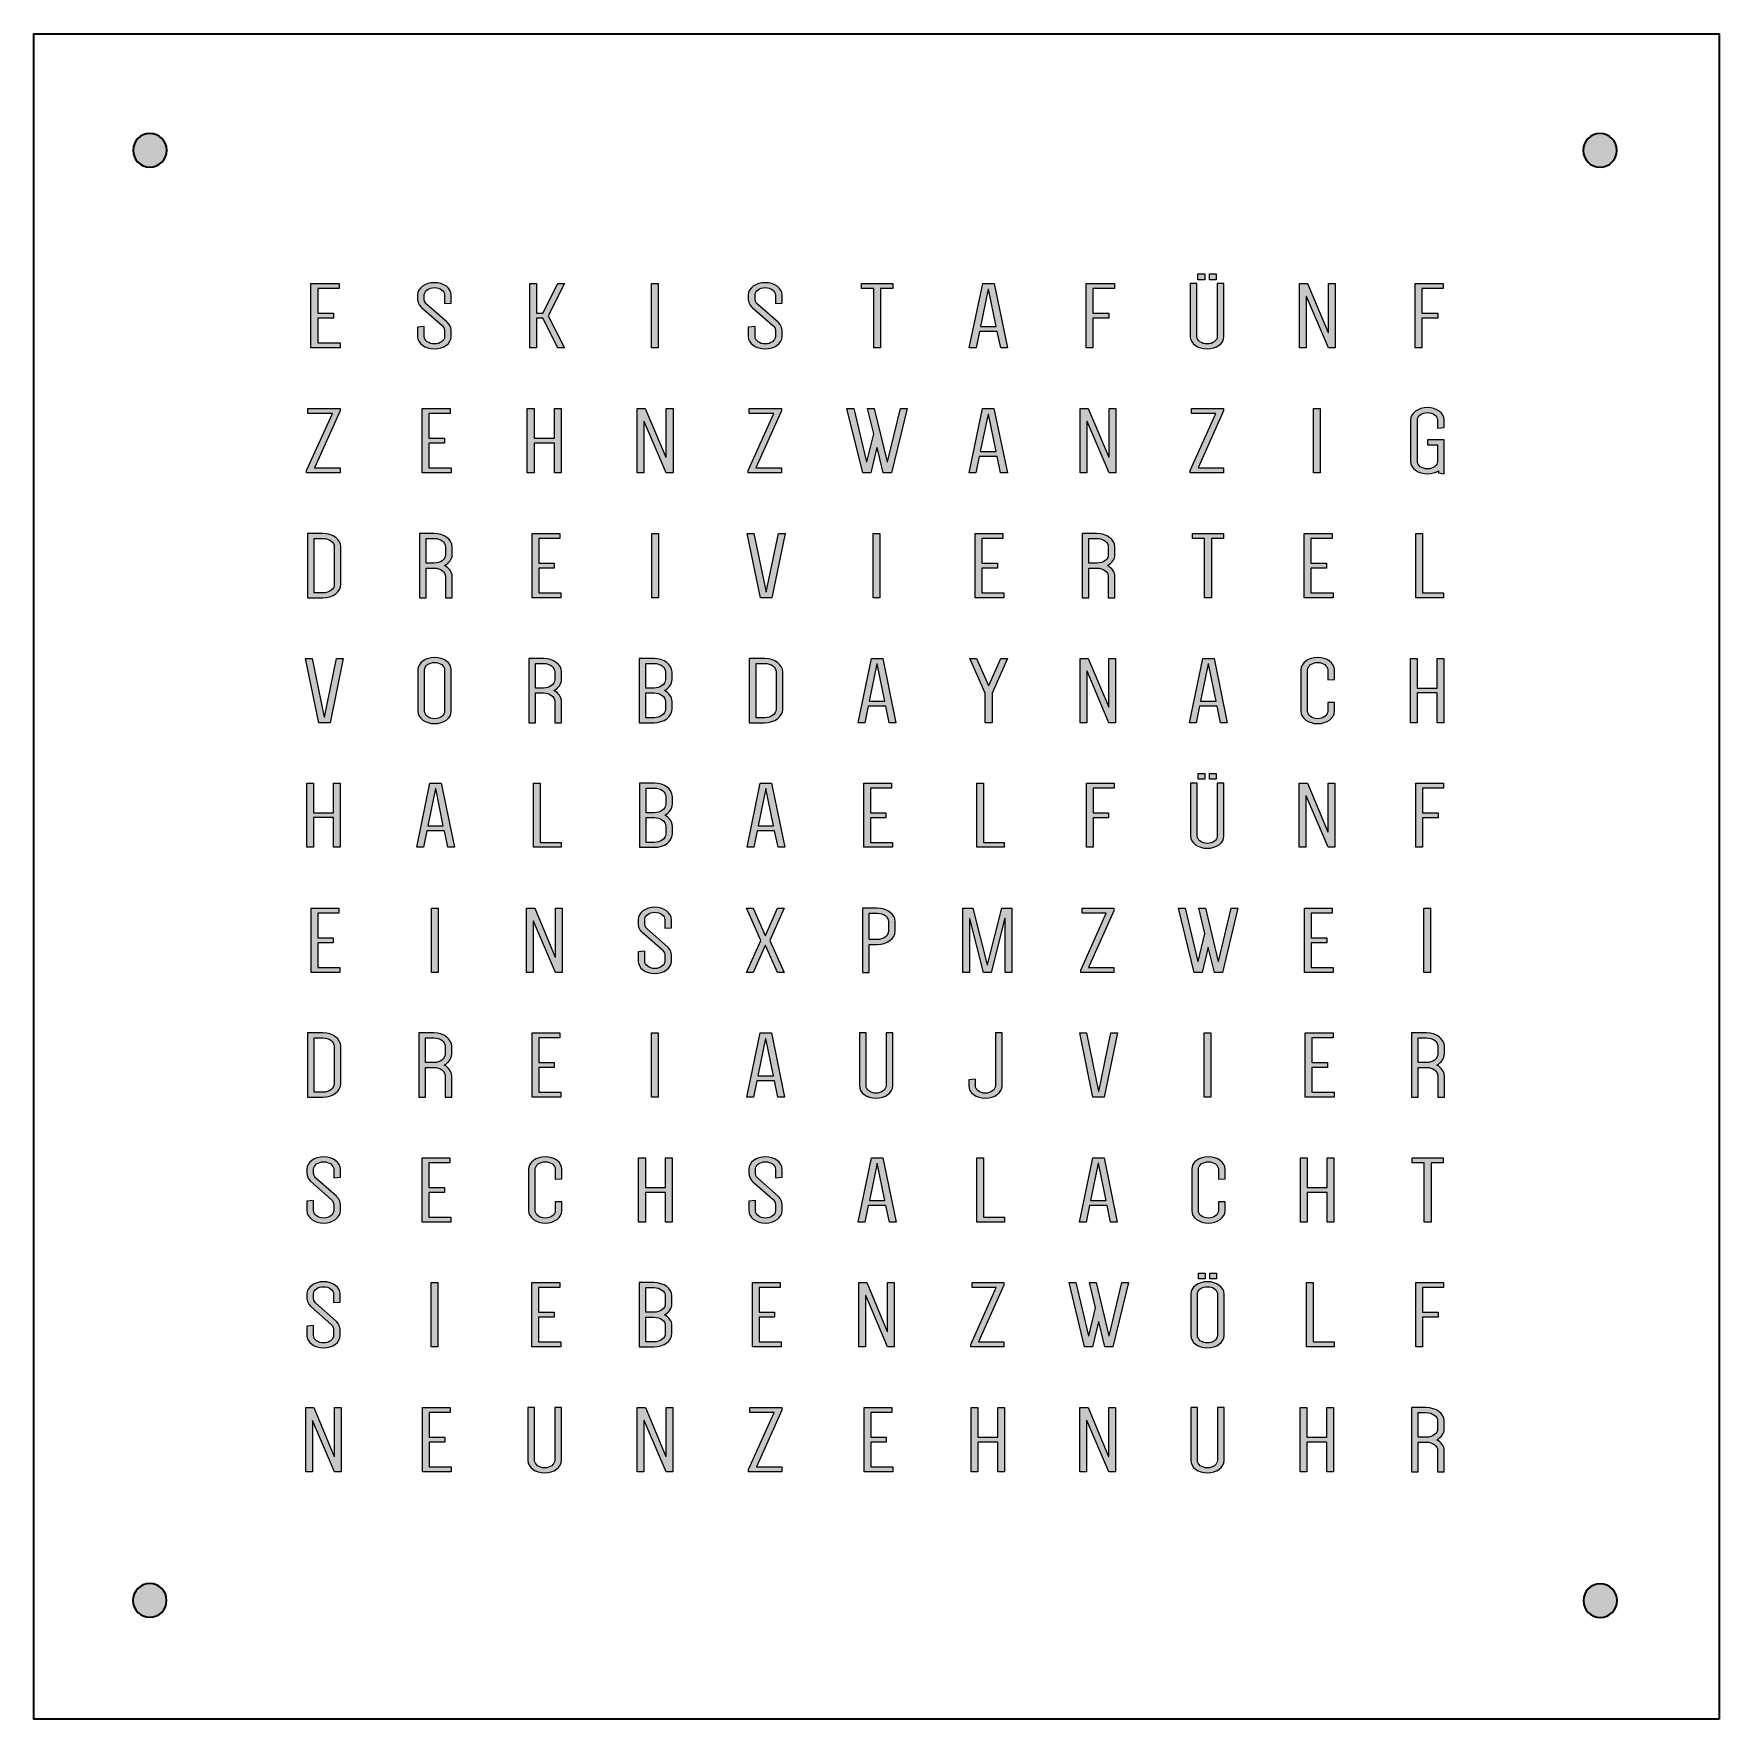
# Model space of a CAD drawing. Header units: inches. Extents: x 0.1 to 50.1, y -50.1 to -0.1.
import ezdxf

# ---------------------------------------------------------------- set-up
doc = ezdxf.new("R2010")
doc.units = ezdxf.units.IN
doc.header["$MEASUREMENT"] = 0
doc.layers.add('Ebene 1', color=7, linetype='Continuous')

# ---------------------------------------------------------------- blocks, each defined once
blk = doc.blocks.new('block 2')
at = {"layer": 'Ebene 1'}
h = blk.add_hatch(color=7, dxfattribs=at)
h.dxf.hatch_style = 2
edge = h.paths.add_edge_path()
edge.add_spline(control_points=[(11.585, -8.203), (11.585, -8.203), (11.469, -8.102), (11.469, -7.966), (11.469, -7.966), (11.469, -7.839), (11.469, -7.839), (11.469, -7.635), (11.693, -7.472), (11.971, -7.472), (12.249, -7.472), (12.473, -7.635), (12.473, -7.839), (12.473, -7.839), (12.473, -8.076), (12.473, -8.076), (12.473, -8.076), (12.272, -8.093), (12.272, -8.093), (12.272, -8.093), (12.272, -7.839), (12.272, -7.839), (12.272, -7.717), (12.137, -7.619), (11.971, -7.619), (11.805, -7.619), (11.67, -7.717), (11.67, -7.839), (11.67, -7.839), (11.67, -7.966), (11.67, -7.966), (11.67, -8.048), (11.739, -8.107), (11.739, -8.107), (11.739, -8.107), (12.353, -8.641), (12.353, -8.641), (12.353, -8.641), (12.473, -8.746), (12.473, -8.884), (12.473, -8.884), (12.473, -9.068), (12.473, -9.068), (12.473, -9.271), (12.249, -9.435), (11.971, -9.435), (11.693, -9.435), (11.469, -9.271), (11.469, -9.068), (11.469, -9.068), (11.469, -8.788), (11.469, -8.788), (11.469, -8.788), (11.67, -8.771), (11.67, -8.771), (11.67, -8.771), (11.67, -9.068), (11.67, -9.068), (11.67, -9.19), (11.805, -9.288), (11.971, -9.288), (12.137, -9.288), (12.272, -9.19), (12.272, -9.068), (12.272, -9.068), (12.272, -8.884), (12.272, -8.884), (12.272, -8.802), (12.199, -8.737), (12.199, -8.737), (12.199, -8.737), (11.585, -8.203), (11.585, -8.203)], knot_values=[0, 0, 0, 0, 1, 1, 1, 2, 2, 2, 3, 3, 3, 4, 4, 4, 5, 5, 5, 6, 6, 6, 7, 7, 7, 8, 8, 8, 9, 9, 9, 10, 10, 10, 11, 11, 11, 12, 12, 12, 13, 13, 13, 14, 14, 14, 15, 15, 15, 16, 16, 16, 17, 17, 17, 18, 18, 18, 19, 19, 19, 20, 20, 20, 21, 21, 21, 22, 22, 22, 23, 23, 23, 24, 24, 24, 24], degree=3, periodic=1)
h = blk.add_hatch(color=7, dxfattribs=at)
h.dxf.hatch_style = 2
edge = h.paths.add_edge_path()
edge.add_spline(control_points=[(21.397, -8.203), (21.397, -8.203), (21.281, -8.102), (21.281, -7.966), (21.281, -7.966), (21.281, -7.839), (21.281, -7.839), (21.281, -7.635), (21.505, -7.472), (21.783, -7.472), (22.061, -7.472), (22.285, -7.635), (22.285, -7.839), (22.285, -7.839), (22.285, -8.076), (22.285, -8.076), (22.285, -8.076), (22.084, -8.093), (22.084, -8.093), (22.084, -8.093), (22.084, -7.839), (22.084, -7.839), (22.084, -7.717), (21.949, -7.619), (21.783, -7.619), (21.617, -7.619), (21.482, -7.717), (21.482, -7.839), (21.482, -7.839), (21.482, -7.966), (21.482, -7.966), (21.482, -8.048), (21.551, -8.107), (21.551, -8.107), (21.551, -8.107), (22.165, -8.641), (22.165, -8.641), (22.165, -8.641), (22.285, -8.746), (22.285, -8.884), (22.285, -8.884), (22.285, -9.068), (22.285, -9.068), (22.285, -9.271), (22.061, -9.435), (21.783, -9.435), (21.505, -9.435), (21.281, -9.271), (21.281, -9.068), (21.281, -9.068), (21.281, -8.788), (21.281, -8.788), (21.281, -8.788), (21.482, -8.771), (21.482, -8.771), (21.482, -8.771), (21.482, -9.068), (21.482, -9.068), (21.482, -9.19), (21.617, -9.288), (21.783, -9.288), (21.949, -9.288), (22.084, -9.19), (22.084, -9.068), (22.084, -9.068), (22.084, -8.884), (22.084, -8.884), (22.084, -8.802), (22.011, -8.737), (22.011, -8.737), (22.011, -8.737), (21.397, -8.203), (21.397, -8.203)], knot_values=[0, 0, 0, 0, 1, 1, 1, 2, 2, 2, 3, 3, 3, 4, 4, 4, 5, 5, 5, 6, 6, 6, 7, 7, 7, 8, 8, 8, 9, 9, 9, 10, 10, 10, 11, 11, 11, 12, 12, 12, 13, 13, 13, 14, 14, 14, 15, 15, 15, 16, 16, 16, 17, 17, 17, 18, 18, 18, 19, 19, 19, 20, 20, 20, 21, 21, 21, 22, 22, 22, 23, 23, 23, 24, 24, 24, 24], degree=3, periodic=1)
h = blk.add_hatch(color=7, dxfattribs=at)
h.dxf.hatch_style = 2
edge = h.paths.add_edge_path()
edge.add_spline(control_points=[(35.388, -7.5), (35.388, -7.5), (35.388, -9.068), (35.388, -9.068), (35.388, -9.271), (35.164, -9.435), (34.886, -9.435), (34.608, -9.435), (34.384, -9.271), (34.384, -9.068), (34.384, -9.068), (34.384, -7.5), (34.384, -7.5), (34.384, -7.5), (34.584, -7.5), (34.584, -7.5), (34.584, -7.5), (34.584, -9.068), (34.584, -9.068), (34.584, -9.19), (34.72, -9.288), (34.886, -9.288), (35.052, -9.288), (35.187, -9.19), (35.187, -9.068), (35.187, -9.068), (35.187, -7.5), (35.187, -7.5), (35.187, -7.5), (35.388, -7.5), (35.388, -7.5)], knot_values=[0, 0, 0, 0, 1, 1, 1, 2, 2, 2, 3, 3, 3, 4, 4, 4, 5, 5, 5, 6, 6, 6, 7, 7, 7, 8, 8, 8, 9, 9, 9, 10, 10, 10, 10], degree=3, periodic=1)
h.paths.add_polyline_path([(34.816, -7.387), (34.615, -7.387), (34.615, -7.214), (34.816, -7.214)])
h.paths.add_polyline_path([(35.156, -7.387), (34.955, -7.387), (34.955, -7.214), (35.156, -7.214)])
h = blk.add_hatch(color=7, dxfattribs=at)
h.dxf.hatch_style = 2
h.paths.add_polyline_path([(8.511, -7.647), (8.511, -8.379), (8.978, -8.379), (8.978, -8.528), (8.511, -8.528), (8.511, -9.26), (9.175, -9.26), (9.175, -9.407), (8.31, -9.407), (8.31, -7.5), (9.144, -7.5), (9.144, -7.647)])
h = blk.add_hatch(color=7, dxfattribs=at)
h.dxf.hatch_style = 2
h.paths.add_polyline_path([(14.797, -7.5), (14.998, -7.5), (14.998, -8.379), (15.191, -8.379), (15.628, -7.5), (15.828, -7.5), (15.35, -8.452), (15.828, -9.407), (15.628, -9.407), (15.191, -8.526), (14.998, -8.526), (14.998, -9.407), (14.797, -9.407)])
h = blk.add_hatch(color=7, dxfattribs=at)
h.dxf.hatch_style = 2
h.paths.add_polyline_path([(18.408, -9.407), (18.408, -7.5), (18.609, -7.5), (18.609, -9.407)])
h = blk.add_hatch(color=7, dxfattribs=at)
h.dxf.hatch_style = 2
h.paths.add_polyline_path([(25.564, -7.647), (25.204, -7.647), (25.204, -9.407), (25, -9.407), (25, -7.647), (24.637, -7.647), (24.637, -7.5), (25.564, -7.5)])
h = blk.add_hatch(color=7, dxfattribs=at)
h.dxf.hatch_style = 2
h.paths.add_polyline_path([(28.97, -9.407), (28.769, -9.407), (28.664, -8.918), (28.135, -8.918), (28.035, -9.407), (27.834, -9.407), (28.232, -7.5), (28.572, -7.5)])
h.paths.add_polyline_path([(28.166, -8.771), (28.634, -8.771), (28.406, -7.664), (28.398, -7.664)])
h = blk.add_hatch(color=7, dxfattribs=at)
h.dxf.hatch_style = 2
h.paths.add_polyline_path([(31.503, -7.647), (31.503, -8.379), (31.97, -8.379), (31.97, -8.528), (31.503, -8.528), (31.503, -9.407), (31.302, -9.407), (31.302, -7.5), (32.136, -7.5), (32.136, -7.647)])
h = blk.add_hatch(color=7, dxfattribs=at)
h.dxf.hatch_style = 2
h.paths.add_polyline_path([(37.624, -7.5), (37.867, -7.5), (38.481, -8.947), (38.489, -8.947), (38.489, -7.5), (38.689, -7.5), (38.689, -9.407), (38.489, -9.407), (37.832, -7.881), (37.824, -7.881), (37.824, -9.407), (37.624, -9.407)])
h = blk.add_hatch(color=7, dxfattribs=at)
h.dxf.hatch_style = 2
h.paths.add_polyline_path([(41.257, -7.647), (41.257, -8.379), (41.725, -8.379), (41.725, -8.528), (41.257, -8.528), (41.257, -9.407), (41.057, -9.407), (41.057, -7.5), (41.891, -7.5), (41.891, -7.647)])
at = {"layer": 'Ebene 1', "lineweight": 0}
for points in [[(34.816, -7.387), (34.615, -7.387), (34.615, -7.214), (34.816, -7.214), (34.816, -7.387)], [(35.156, -7.387), (34.955, -7.387), (34.955, -7.214), (35.156, -7.214), (35.156, -7.387)], [(8.511, -7.647), (8.511, -8.379), (8.978, -8.379), (8.978, -8.528), (8.511, -8.528), (8.511, -9.26), (9.175, -9.26), (9.175, -9.407), (8.31, -9.407), (8.31, -7.5), (9.144, -7.5), (9.144, -7.647), (8.511, -7.647)], [(14.797, -7.5), (14.998, -7.5), (14.998, -8.379), (15.191, -8.379), (15.628, -7.5), (15.828, -7.5), (15.35, -8.452), (15.828, -9.407), (15.628, -9.407), (15.191, -8.526), (14.998, -8.526), (14.998, -9.407), (14.797, -9.407), (14.797, -7.5)], [(18.408, -9.407), (18.408, -7.5), (18.609, -7.5), (18.609, -9.407), (18.408, -9.407)], [(25.564, -7.647), (25.204, -7.647), (25.204, -9.407), (25, -9.407), (25, -7.647), (24.637, -7.647), (24.637, -7.5), (25.564, -7.5), (25.564, -7.647)], [(28.97, -9.407), (28.769, -9.407), (28.664, -8.918), (28.135, -8.918), (28.035, -9.407), (27.834, -9.407), (28.232, -7.5), (28.572, -7.5), (28.97, -9.407)], [(28.166, -8.771), (28.634, -8.771), (28.406, -7.664), (28.398, -7.664), (28.166, -8.771)], [(31.503, -7.647), (31.503, -8.379), (31.97, -8.379), (31.97, -8.528), (31.503, -8.528), (31.503, -9.407), (31.302, -9.407), (31.302, -7.5), (32.136, -7.5), (32.136, -7.647), (31.503, -7.647)], [(37.624, -7.5), (37.867, -7.5), (38.481, -8.947), (38.489, -8.947), (38.489, -7.5), (38.689, -7.5), (38.689, -9.407), (38.489, -9.407), (37.832, -7.881), (37.824, -7.881), (37.824, -9.407), (37.624, -9.407), (37.624, -7.5)], [(41.257, -7.647), (41.257, -8.379), (41.725, -8.379), (41.725, -8.528), (41.257, -8.528), (41.257, -9.407), (41.057, -9.407), (41.057, -7.5), (41.891, -7.5), (41.891, -7.647), (41.257, -7.647)]]:
    blk.add_lwpolyline(points, dxfattribs=at)
for points, knots in [([(11.585, -8.203), (11.585, -8.203), (11.469, -8.102), (11.469, -7.966), (11.469, -7.966), (11.469, -7.839), (11.469, -7.839), (11.469, -7.635), (11.693, -7.472), (11.971, -7.472), (12.249, -7.472), (12.473, -7.635), (12.473, -7.839), (12.473, -7.839), (12.473, -8.076), (12.473, -8.076), (12.473, -8.076), (12.272, -8.093), (12.272, -8.093), (12.272, -8.093), (12.272, -7.839), (12.272, -7.839), (12.272, -7.717), (12.137, -7.619), (11.971, -7.619), (11.805, -7.619), (11.67, -7.717), (11.67, -7.839), (11.67, -7.839), (11.67, -7.966), (11.67, -7.966), (11.67, -8.048), (11.739, -8.107), (11.739, -8.107), (11.739, -8.107), (12.353, -8.641), (12.353, -8.641), (12.353, -8.641), (12.473, -8.746), (12.473, -8.884), (12.473, -8.884), (12.473, -9.068), (12.473, -9.068), (12.473, -9.271), (12.249, -9.435), (11.971, -9.435), (11.693, -9.435), (11.469, -9.271), (11.469, -9.068), (11.469, -9.068), (11.469, -8.788), (11.469, -8.788), (11.469, -8.788), (11.67, -8.771), (11.67, -8.771), (11.67, -8.771), (11.67, -9.068), (11.67, -9.068), (11.67, -9.19), (11.805, -9.288), (11.971, -9.288), (12.137, -9.288), (12.272, -9.19), (12.272, -9.068), (12.272, -9.068), (12.272, -8.884), (12.272, -8.884), (12.272, -8.802), (12.199, -8.737), (12.199, -8.737), (12.199, -8.737), (11.585, -8.203), (11.585, -8.203)], [0, 0, 0, 0, 1, 1, 1, 2, 2, 2, 3, 3, 3, 4, 4, 4, 5, 5, 5, 6, 6, 6, 7, 7, 7, 8, 8, 8, 9, 9, 9, 10, 10, 10, 11, 11, 11, 12, 12, 12, 13, 13, 13, 14, 14, 14, 15, 15, 15, 16, 16, 16, 17, 17, 17, 18, 18, 18, 19, 19, 19, 20, 20, 20, 21, 21, 21, 22, 22, 22, 23, 23, 23, 24, 24, 24, 24]), ([(21.397, -8.203), (21.397, -8.203), (21.281, -8.102), (21.281, -7.966), (21.281, -7.966), (21.281, -7.839), (21.281, -7.839), (21.281, -7.635), (21.505, -7.472), (21.783, -7.472), (22.061, -7.472), (22.285, -7.635), (22.285, -7.839), (22.285, -7.839), (22.285, -8.076), (22.285, -8.076), (22.285, -8.076), (22.084, -8.093), (22.084, -8.093), (22.084, -8.093), (22.084, -7.839), (22.084, -7.839), (22.084, -7.717), (21.949, -7.619), (21.783, -7.619), (21.617, -7.619), (21.482, -7.717), (21.482, -7.839), (21.482, -7.839), (21.482, -7.966), (21.482, -7.966), (21.482, -8.048), (21.551, -8.107), (21.551, -8.107), (21.551, -8.107), (22.165, -8.641), (22.165, -8.641), (22.165, -8.641), (22.285, -8.746), (22.285, -8.884), (22.285, -8.884), (22.285, -9.068), (22.285, -9.068), (22.285, -9.271), (22.061, -9.435), (21.783, -9.435), (21.505, -9.435), (21.281, -9.271), (21.281, -9.068), (21.281, -9.068), (21.281, -8.788), (21.281, -8.788), (21.281, -8.788), (21.482, -8.771), (21.482, -8.771), (21.482, -8.771), (21.482, -9.068), (21.482, -9.068), (21.482, -9.19), (21.617, -9.288), (21.783, -9.288), (21.949, -9.288), (22.084, -9.19), (22.084, -9.068), (22.084, -9.068), (22.084, -8.884), (22.084, -8.884), (22.084, -8.802), (22.011, -8.737), (22.011, -8.737), (22.011, -8.737), (21.397, -8.203), (21.397, -8.203)], [0, 0, 0, 0, 1, 1, 1, 2, 2, 2, 3, 3, 3, 4, 4, 4, 5, 5, 5, 6, 6, 6, 7, 7, 7, 8, 8, 8, 9, 9, 9, 10, 10, 10, 11, 11, 11, 12, 12, 12, 13, 13, 13, 14, 14, 14, 15, 15, 15, 16, 16, 16, 17, 17, 17, 18, 18, 18, 19, 19, 19, 20, 20, 20, 21, 21, 21, 22, 22, 22, 23, 23, 23, 24, 24, 24, 24]), ([(35.388, -7.5), (35.388, -7.5), (35.388, -9.068), (35.388, -9.068), (35.388, -9.271), (35.164, -9.435), (34.886, -9.435), (34.608, -9.435), (34.384, -9.271), (34.384, -9.068), (34.384, -9.068), (34.384, -7.5), (34.384, -7.5), (34.384, -7.5), (34.584, -7.5), (34.584, -7.5), (34.584, -7.5), (34.584, -9.068), (34.584, -9.068), (34.584, -9.19), (34.72, -9.288), (34.886, -9.288), (35.052, -9.288), (35.187, -9.19), (35.187, -9.068), (35.187, -9.068), (35.187, -7.5), (35.187, -7.5), (35.187, -7.5), (35.388, -7.5), (35.388, -7.5)], [0, 0, 0, 0, 1, 1, 1, 2, 2, 2, 3, 3, 3, 4, 4, 4, 5, 5, 5, 6, 6, 6, 7, 7, 7, 8, 8, 8, 9, 9, 9, 10, 10, 10, 10])]:
    blk.add_open_spline(points, degree=3, knots=knots, dxfattribs=at)
blk = doc.blocks.new('block 3')
at = {"layer": 'Ebene 1'}
h = blk.add_hatch(color=7, dxfattribs=at)
h.dxf.hatch_style = 2
h.paths.add_polyline_path([(8.178, -13.038), (8.946, -11.351), (8.216, -11.351), (8.216, -11.204), (9.174, -11.204), (9.174, -11.277), (8.413, -12.964), (9.174, -12.964), (9.174, -13.111), (8.178, -13.111)])
h = blk.add_hatch(color=7, dxfattribs=at)
h.dxf.hatch_style = 2
h.paths.add_polyline_path([(11.807, -11.351), (11.807, -12.083), (12.275, -12.083), (12.275, -12.233), (11.807, -12.233), (11.807, -12.964), (12.472, -12.964), (12.472, -13.111), (11.607, -13.111), (11.607, -11.204), (12.441, -11.204), (12.441, -11.351)])
h = blk.add_hatch(color=7, dxfattribs=at)
h.dxf.hatch_style = 2
h.paths.add_polyline_path([(15.731, -11.204), (15.731, -13.111), (15.53, -13.111), (15.53, -12.23), (14.928, -12.23), (14.928, -13.111), (14.727, -13.111), (14.727, -11.204), (14.928, -11.204), (14.928, -12.083), (15.53, -12.083), (15.53, -11.204)])
h = blk.add_hatch(color=7, dxfattribs=at)
h.dxf.hatch_style = 2
h.paths.add_polyline_path([(17.982, -11.204), (18.225, -11.204), (18.839, -12.651), (18.847, -12.651), (18.847, -11.204), (19.048, -11.204), (19.048, -13.111), (18.847, -13.111), (18.191, -11.585), (18.183, -11.585), (18.183, -13.111), (17.982, -13.111)])
h = blk.add_hatch(color=7, dxfattribs=at)
h.dxf.hatch_style = 2
h.paths.add_polyline_path([(21.272, -13.038), (22.041, -11.351), (21.311, -11.351), (21.311, -11.204), (22.269, -11.204), (22.269, -11.277), (21.508, -12.964), (22.269, -12.964), (22.269, -13.111), (21.272, -13.111)])
h = blk.add_hatch(color=7, dxfattribs=at)
h.dxf.hatch_style = 2
h.paths.add_polyline_path([(25.524, -13.111), (25.284, -13.111), (25.103, -12.362), (25.095, -12.362), (24.914, -13.111), (24.674, -13.111), (24.207, -11.204), (24.408, -11.204), (24.79, -12.781), (24.798, -12.781), (24.999, -11.95), (24.817, -11.204), (25.018, -11.204), (25.4, -12.781), (25.408, -12.781), (25.79, -11.204), (25.991, -11.204)])
h = blk.add_hatch(color=7, dxfattribs=at)
h.dxf.hatch_style = 2
h.paths.add_polyline_path([(28.965, -13.111), (28.764, -13.111), (28.66, -12.622), (28.131, -12.622), (28.03, -13.111), (27.829, -13.111), (28.227, -11.204), (28.567, -11.204)])
h.paths.add_polyline_path([(28.161, -12.476), (28.629, -12.476), (28.401, -11.368), (28.393, -11.368)])
h = blk.add_hatch(color=7, dxfattribs=at)
h.dxf.hatch_style = 2
h.paths.add_polyline_path([(31.122, -11.204), (31.363, -11.204), (31.972, -12.651), (31.98, -12.651), (31.98, -11.204), (32.179, -11.204), (32.179, -13.111), (31.98, -13.111), (31.329, -11.585), (31.321, -11.585), (31.321, -13.111), (31.122, -13.111)])
h = blk.add_hatch(color=7, dxfattribs=at)
h.dxf.hatch_style = 2
h.paths.add_polyline_path([(34.385, -13.038), (35.147, -11.351), (34.423, -11.351), (34.423, -11.204), (35.373, -11.204), (35.373, -11.277), (34.619, -12.964), (35.373, -12.964), (35.373, -13.111), (34.385, -13.111)])
h = blk.add_hatch(color=7, dxfattribs=at)
h.dxf.hatch_style = 2
h.paths.add_polyline_path([(38.043, -13.111), (38.043, -11.204), (38.242, -11.204), (38.242, -13.111)])
h = blk.add_hatch(color=7, dxfattribs=at)
h.dxf.hatch_style = 2
edge = h.paths.add_edge_path()
edge.add_spline(control_points=[(41.421, -12.134), (41.421, -12.134), (41.919, -12.134), (41.919, -12.134), (41.919, -12.134), (41.919, -13.139), (41.919, -13.139), (41.919, -13.139), (41.751, -13.114), (41.751, -13.114), (41.751, -13.114), (41.751, -13.049), (41.751, -13.049), (41.662, -13.106), (41.548, -13.139), (41.421, -13.139), (41.145, -13.139), (40.923, -12.976), (40.923, -12.772), (40.923, -12.772), (40.923, -11.543), (40.923, -11.543), (40.923, -11.34), (41.145, -11.176), (41.421, -11.176), (41.697, -11.176), (41.919, -11.34), (41.919, -11.543), (41.919, -11.543), (41.919, -11.769), (41.919, -11.769), (41.919, -11.769), (41.72, -11.786), (41.72, -11.786), (41.72, -11.786), (41.72, -11.543), (41.72, -11.543), (41.72, -11.422), (41.586, -11.323), (41.421, -11.323), (41.256, -11.323), (41.122, -11.422), (41.122, -11.543), (41.122, -11.543), (41.122, -12.772), (41.122, -12.772), (41.122, -12.894), (41.256, -12.993), (41.421, -12.993), (41.586, -12.993), (41.72, -12.894), (41.72, -12.772), (41.72, -12.772), (41.72, -12.281), (41.72, -12.281), (41.72, -12.281), (41.421, -12.281), (41.421, -12.281), (41.421, -12.281), (41.421, -12.134), (41.421, -12.134)], knot_values=[0, 0, 0, 0, 1, 1, 1, 2, 2, 2, 3, 3, 3, 4, 4, 4, 5, 5, 5, 6, 6, 6, 7, 7, 7, 8, 8, 8, 9, 9, 9, 10, 10, 10, 11, 11, 11, 12, 12, 12, 13, 13, 13, 14, 14, 14, 15, 15, 15, 16, 16, 16, 17, 17, 17, 18, 18, 18, 19, 19, 19, 20, 20, 20, 20], degree=3, periodic=1)
at = {"layer": 'Ebene 1', "lineweight": 0}
for points in [[(8.178, -13.038), (8.946, -11.351), (8.216, -11.351), (8.216, -11.204), (9.174, -11.204), (9.174, -11.277), (8.413, -12.964), (9.174, -12.964), (9.174, -13.111), (8.178, -13.111), (8.178, -13.038)], [(11.807, -11.351), (11.807, -12.083), (12.275, -12.083), (12.275, -12.233), (11.807, -12.233), (11.807, -12.964), (12.472, -12.964), (12.472, -13.111), (11.607, -13.111), (11.607, -11.204), (12.441, -11.204), (12.441, -11.351), (11.807, -11.351)], [(15.731, -11.204), (15.731, -13.111), (15.53, -13.111), (15.53, -12.23), (14.928, -12.23), (14.928, -13.111), (14.727, -13.111), (14.727, -11.204), (14.928, -11.204), (14.928, -12.083), (15.53, -12.083), (15.53, -11.204), (15.731, -11.204)], [(17.982, -11.204), (18.225, -11.204), (18.839, -12.651), (18.847, -12.651), (18.847, -11.204), (19.048, -11.204), (19.048, -13.111), (18.847, -13.111), (18.191, -11.585), (18.183, -11.585), (18.183, -13.111), (17.982, -13.111), (17.982, -11.204)], [(21.272, -13.038), (22.041, -11.351), (21.311, -11.351), (21.311, -11.204), (22.269, -11.204), (22.269, -11.277), (21.508, -12.964), (22.269, -12.964), (22.269, -13.111), (21.272, -13.111), (21.272, -13.038)], [(25.524, -13.111), (25.284, -13.111), (25.103, -12.362), (25.095, -12.362), (24.914, -13.111), (24.674, -13.111), (24.207, -11.204), (24.408, -11.204), (24.79, -12.781), (24.798, -12.781), (24.999, -11.95), (24.817, -11.204), (25.018, -11.204), (25.4, -12.781), (25.408, -12.781), (25.79, -11.204), (25.991, -11.204), (25.524, -13.111)], [(28.965, -13.111), (28.764, -13.111), (28.66, -12.622), (28.131, -12.622), (28.03, -13.111), (27.829, -13.111), (28.227, -11.204), (28.567, -11.204), (28.965, -13.111)], [(28.161, -12.476), (28.629, -12.476), (28.401, -11.368), (28.393, -11.368), (28.161, -12.476)], [(31.122, -11.204), (31.363, -11.204), (31.972, -12.651), (31.98, -12.651), (31.98, -11.204), (32.179, -11.204), (32.179, -13.111), (31.98, -13.111), (31.329, -11.585), (31.321, -11.585), (31.321, -13.111), (31.122, -13.111), (31.122, -11.204)], [(34.385, -13.038), (35.147, -11.351), (34.423, -11.351), (34.423, -11.204), (35.373, -11.204), (35.373, -11.277), (34.619, -12.964), (35.373, -12.964), (35.373, -13.111), (34.385, -13.111), (34.385, -13.038)], [(38.043, -13.111), (38.043, -11.204), (38.242, -11.204), (38.242, -13.111), (38.043, -13.111)]]:
    blk.add_lwpolyline(points, dxfattribs=at)
blk.add_open_spline([(41.421, -12.134), (41.421, -12.134), (41.919, -12.134), (41.919, -12.134), (41.919, -12.134), (41.919, -13.139), (41.919, -13.139), (41.919, -13.139), (41.751, -13.114), (41.751, -13.114), (41.751, -13.114), (41.751, -13.049), (41.751, -13.049), (41.662, -13.106), (41.548, -13.139), (41.421, -13.139), (41.145, -13.139), (40.923, -12.976), (40.923, -12.772), (40.923, -12.772), (40.923, -11.543), (40.923, -11.543), (40.923, -11.34), (41.145, -11.176), (41.421, -11.176), (41.697, -11.176), (41.919, -11.34), (41.919, -11.543), (41.919, -11.543), (41.919, -11.769), (41.919, -11.769), (41.919, -11.769), (41.72, -11.786), (41.72, -11.786), (41.72, -11.786), (41.72, -11.543), (41.72, -11.543), (41.72, -11.422), (41.586, -11.323), (41.421, -11.323), (41.256, -11.323), (41.122, -11.422), (41.122, -11.543), (41.122, -11.543), (41.122, -12.772), (41.122, -12.772), (41.122, -12.894), (41.256, -12.993), (41.421, -12.993), (41.586, -12.993), (41.72, -12.894), (41.72, -12.772), (41.72, -12.772), (41.72, -12.281), (41.72, -12.281), (41.72, -12.281), (41.421, -12.281), (41.421, -12.281), (41.421, -12.281), (41.421, -12.134), (41.421, -12.134)], degree=3, knots=[0, 0, 0, 0, 1, 1, 1, 2, 2, 2, 3, 3, 3, 4, 4, 4, 5, 5, 5, 6, 6, 6, 7, 7, 7, 8, 8, 8, 9, 9, 9, 10, 10, 10, 11, 11, 11, 12, 12, 12, 13, 13, 13, 14, 14, 14, 15, 15, 15, 16, 16, 16, 17, 17, 17, 18, 18, 18, 19, 19, 19, 20, 20, 20, 20], dxfattribs=at)
blk = doc.blocks.new('block 4')
at = {"layer": 'Ebene 1'}
h = blk.add_hatch(color=7, dxfattribs=at)
h.dxf.hatch_style = 2
edge = h.paths.add_edge_path()
edge.add_spline(control_points=[(9.2, -16.421), (9.2, -16.639), (8.96, -16.817), (8.667, -16.817), (8.667, -16.817), (8.209, -16.817), (8.209, -16.817), (8.209, -16.817), (8.209, -14.912), (8.209, -14.912), (8.209, -14.912), (8.667, -14.912), (8.667, -14.912), (8.96, -14.912), (9.2, -15.089), (9.2, -15.307), (9.2, -15.307), (9.2, -16.421), (9.2, -16.421)], knot_values=[0, 0, 0, 0, 1, 1, 1, 2, 2, 2, 3, 3, 3, 4, 4, 4, 5, 5, 5, 6, 6, 6, 6], degree=3, periodic=1)
edge = h.paths.add_edge_path()
edge.add_spline(control_points=[(9.002, -15.307), (9.002, -15.168), (8.853, -15.058), (8.667, -15.058), (8.667, -15.058), (8.407, -15.058), (8.407, -15.058), (8.407, -15.058), (8.407, -16.67), (8.407, -16.67), (8.407, -16.67), (8.667, -16.67), (8.667, -16.67), (8.853, -16.67), (9.002, -16.56), (9.002, -16.421), (9.002, -16.421), (9.002, -15.307), (9.002, -15.307)], knot_values=[0, 0, 0, 0, 1, 1, 1, 2, 2, 2, 3, 3, 3, 4, 4, 4, 5, 5, 5, 6, 6, 6, 6], degree=3, periodic=1)
h = blk.add_hatch(color=7, dxfattribs=at)
h.dxf.hatch_style = 2
edge = h.paths.add_edge_path()
edge.add_spline(control_points=[(12.499, -16.817), (12.499, -16.817), (12.301, -16.817), (12.301, -16.817), (12.301, -16.817), (12.301, -16.184), (12.301, -16.184), (12.301, -16.046), (12.153, -15.936), (11.966, -15.936), (11.966, -15.936), (11.726, -15.936), (11.726, -15.936), (11.726, -15.936), (11.726, -16.817), (11.726, -16.817), (11.726, -16.817), (11.528, -16.817), (11.528, -16.817), (11.528, -16.817), (11.528, -14.912), (11.528, -14.912), (11.528, -14.912), (11.966, -14.912), (11.966, -14.912), (12.259, -14.912), (12.499, -15.089), (12.499, -15.307), (12.499, -15.307), (12.499, -15.541), (12.499, -15.541), (12.499, -15.674), (12.408, -15.792), (12.274, -15.863), (12.408, -15.936), (12.499, -16.052), (12.499, -16.184), (12.499, -16.184), (12.499, -16.817), (12.499, -16.817)], knot_values=[0, 0, 0, 0, 1, 1, 1, 2, 2, 2, 3, 3, 3, 4, 4, 4, 5, 5, 5, 6, 6, 6, 7, 7, 7, 8, 8, 8, 9, 9, 9, 10, 10, 10, 11, 11, 11, 12, 12, 12, 13, 13, 13, 13], degree=3, periodic=1)
edge = h.paths.add_edge_path()
edge.add_spline(control_points=[(11.966, -15.789), (12.153, -15.789), (12.301, -15.679), (12.301, -15.541), (12.301, -15.541), (12.301, -15.307), (12.301, -15.307), (12.301, -15.168), (12.153, -15.058), (11.966, -15.058), (11.966, -15.058), (11.726, -15.058), (11.726, -15.058), (11.726, -15.058), (11.726, -15.789), (11.726, -15.789), (11.726, -15.789), (11.966, -15.789), (11.966, -15.789)], knot_values=[0, 0, 0, 0, 1, 1, 1, 2, 2, 2, 3, 3, 3, 4, 4, 4, 5, 5, 5, 6, 6, 6, 6], degree=3, periodic=1)
h = blk.add_hatch(color=7, dxfattribs=at)
h.dxf.hatch_style = 2
h.paths.add_polyline_path([(15.067, -15.058), (15.067, -15.789), (15.528, -15.789), (15.528, -15.939), (15.067, -15.939), (15.067, -16.67), (15.722, -16.67), (15.722, -16.817), (14.869, -16.817), (14.869, -14.912), (15.692, -14.912), (15.692, -15.058)])
h = blk.add_hatch(color=7, dxfattribs=at)
h.dxf.hatch_style = 2
h.paths.add_polyline_path([(18.416, -16.817), (18.416, -14.912), (18.614, -14.912), (18.614, -16.817)])
h = blk.add_hatch(color=7, dxfattribs=at)
h.dxf.hatch_style = 2
h.paths.add_polyline_path([(22.172, -14.912), (22.37, -14.912), (21.978, -16.817), (21.643, -16.817), (21.25, -14.912), (21.448, -14.912), (21.806, -16.653), (21.814, -16.653)])
h = blk.add_hatch(color=7, dxfattribs=at)
h.dxf.hatch_style = 2
h.paths.add_polyline_path([(24.984, -16.817), (24.984, -14.912), (25.182, -14.912), (25.182, -16.817)])
h = blk.add_hatch(color=7, dxfattribs=at)
h.dxf.hatch_style = 2
h.paths.add_polyline_path([(28.207, -15.058), (28.207, -15.789), (28.668, -15.789), (28.668, -15.939), (28.207, -15.939), (28.207, -16.67), (28.862, -16.67), (28.862, -16.817), (28.009, -16.817), (28.009, -14.912), (28.832, -14.912), (28.832, -15.058)])
h = blk.add_hatch(color=7, dxfattribs=at)
h.dxf.hatch_style = 2
edge = h.paths.add_edge_path()
edge.add_spline(control_points=[(32.154, -16.817), (32.154, -16.817), (31.956, -16.817), (31.956, -16.817), (31.956, -16.817), (31.956, -16.184), (31.956, -16.184), (31.956, -16.046), (31.807, -15.936), (31.62, -15.936), (31.62, -15.936), (31.38, -15.936), (31.38, -15.936), (31.38, -15.936), (31.38, -16.817), (31.38, -16.817), (31.38, -16.817), (31.182, -16.817), (31.182, -16.817), (31.182, -16.817), (31.182, -14.912), (31.182, -14.912), (31.182, -14.912), (31.62, -14.912), (31.62, -14.912), (31.914, -14.912), (32.154, -15.089), (32.154, -15.307), (32.154, -15.307), (32.154, -15.541), (32.154, -15.541), (32.154, -15.674), (32.062, -15.792), (31.929, -15.863), (32.062, -15.936), (32.154, -16.052), (32.154, -16.184), (32.154, -16.184), (32.154, -16.817), (32.154, -16.817)], knot_values=[0, 0, 0, 0, 1, 1, 1, 2, 2, 2, 3, 3, 3, 4, 4, 4, 5, 5, 5, 6, 6, 6, 7, 7, 7, 8, 8, 8, 9, 9, 9, 10, 10, 10, 11, 11, 11, 12, 12, 12, 13, 13, 13, 13], degree=3, periodic=1)
edge = h.paths.add_edge_path()
edge.add_spline(control_points=[(31.62, -15.789), (31.807, -15.789), (31.956, -15.679), (31.956, -15.541), (31.956, -15.541), (31.956, -15.307), (31.956, -15.307), (31.956, -15.168), (31.807, -15.058), (31.62, -15.058), (31.62, -15.058), (31.38, -15.058), (31.38, -15.058), (31.38, -15.058), (31.38, -15.789), (31.38, -15.789), (31.38, -15.789), (31.62, -15.789), (31.62, -15.789)], knot_values=[0, 0, 0, 0, 1, 1, 1, 2, 2, 2, 3, 3, 3, 4, 4, 4, 5, 5, 5, 6, 6, 6, 6], degree=3, periodic=1)
h = blk.add_hatch(color=7, dxfattribs=at)
h.dxf.hatch_style = 2
h.paths.add_polyline_path([(35.369, -15.058), (35.015, -15.058), (35.015, -16.817), (34.813, -16.817), (34.813, -15.058), (34.455, -15.058), (34.455, -14.912), (35.369, -14.912)])
h = blk.add_hatch(color=7, dxfattribs=at)
h.dxf.hatch_style = 2
h.paths.add_polyline_path([(37.968, -15.058), (37.968, -15.789), (38.429, -15.789), (38.429, -15.939), (37.968, -15.939), (37.968, -16.67), (38.623, -16.67), (38.623, -16.817), (37.77, -16.817), (37.77, -14.912), (38.593, -14.912), (38.593, -15.058)])
h = blk.add_hatch(color=7, dxfattribs=at)
h.dxf.hatch_style = 2
h.paths.add_polyline_path([(41.896, -16.67), (41.896, -16.817), (41.076, -16.817), (41.076, -14.912), (41.275, -14.912), (41.275, -16.67)])
at = {"layer": 'Ebene 1', "lineweight": 0}
for points in [[(15.067, -15.058), (15.067, -15.789), (15.528, -15.789), (15.528, -15.939), (15.067, -15.939), (15.067, -16.67), (15.722, -16.67), (15.722, -16.817), (14.869, -16.817), (14.869, -14.912), (15.692, -14.912), (15.692, -15.058), (15.067, -15.058)], [(18.416, -16.817), (18.416, -14.912), (18.614, -14.912), (18.614, -16.817), (18.416, -16.817)], [(22.172, -14.912), (22.37, -14.912), (21.978, -16.817), (21.643, -16.817), (21.25, -14.912), (21.448, -14.912), (21.806, -16.653), (21.814, -16.653), (22.172, -14.912)], [(24.984, -16.817), (24.984, -14.912), (25.182, -14.912), (25.182, -16.817), (24.984, -16.817)], [(28.207, -15.058), (28.207, -15.789), (28.668, -15.789), (28.668, -15.939), (28.207, -15.939), (28.207, -16.67), (28.862, -16.67), (28.862, -16.817), (28.009, -16.817), (28.009, -14.912), (28.832, -14.912), (28.832, -15.058), (28.207, -15.058)], [(35.369, -15.058), (35.015, -15.058), (35.015, -16.817), (34.813, -16.817), (34.813, -15.058), (34.455, -15.058), (34.455, -14.912), (35.369, -14.912), (35.369, -15.058)], [(37.968, -15.058), (37.968, -15.789), (38.429, -15.789), (38.429, -15.939), (37.968, -15.939), (37.968, -16.67), (38.623, -16.67), (38.623, -16.817), (37.77, -16.817), (37.77, -14.912), (38.593, -14.912), (38.593, -15.058), (37.968, -15.058)], [(41.896, -16.67), (41.896, -16.817), (41.076, -16.817), (41.076, -14.912), (41.275, -14.912), (41.275, -16.67), (41.896, -16.67)]]:
    blk.add_lwpolyline(points, dxfattribs=at)
for points, knots in [([(9.2, -16.421), (9.2, -16.639), (8.96, -16.817), (8.667, -16.817), (8.667, -16.817), (8.209, -16.817), (8.209, -16.817), (8.209, -16.817), (8.209, -14.912), (8.209, -14.912), (8.209, -14.912), (8.667, -14.912), (8.667, -14.912), (8.96, -14.912), (9.2, -15.089), (9.2, -15.307), (9.2, -15.307), (9.2, -16.421), (9.2, -16.421)], [0, 0, 0, 0, 1, 1, 1, 2, 2, 2, 3, 3, 3, 4, 4, 4, 5, 5, 5, 6, 6, 6, 6]), ([(12.499, -16.817), (12.499, -16.817), (12.301, -16.817), (12.301, -16.817), (12.301, -16.817), (12.301, -16.184), (12.301, -16.184), (12.301, -16.046), (12.153, -15.936), (11.966, -15.936), (11.966, -15.936), (11.726, -15.936), (11.726, -15.936), (11.726, -15.936), (11.726, -16.817), (11.726, -16.817), (11.726, -16.817), (11.528, -16.817), (11.528, -16.817), (11.528, -16.817), (11.528, -14.912), (11.528, -14.912), (11.528, -14.912), (11.966, -14.912), (11.966, -14.912), (12.259, -14.912), (12.499, -15.089), (12.499, -15.307), (12.499, -15.307), (12.499, -15.541), (12.499, -15.541), (12.499, -15.674), (12.408, -15.792), (12.274, -15.863), (12.408, -15.936), (12.499, -16.052), (12.499, -16.184), (12.499, -16.184), (12.499, -16.817), (12.499, -16.817)], [0, 0, 0, 0, 1, 1, 1, 2, 2, 2, 3, 3, 3, 4, 4, 4, 5, 5, 5, 6, 6, 6, 7, 7, 7, 8, 8, 8, 9, 9, 9, 10, 10, 10, 11, 11, 11, 12, 12, 12, 13, 13, 13, 13]), ([(32.154, -16.817), (32.154, -16.817), (31.956, -16.817), (31.956, -16.817), (31.956, -16.817), (31.956, -16.184), (31.956, -16.184), (31.956, -16.046), (31.807, -15.936), (31.62, -15.936), (31.62, -15.936), (31.38, -15.936), (31.38, -15.936), (31.38, -15.936), (31.38, -16.817), (31.38, -16.817), (31.38, -16.817), (31.182, -16.817), (31.182, -16.817), (31.182, -16.817), (31.182, -14.912), (31.182, -14.912), (31.182, -14.912), (31.62, -14.912), (31.62, -14.912), (31.914, -14.912), (32.154, -15.089), (32.154, -15.307), (32.154, -15.307), (32.154, -15.541), (32.154, -15.541), (32.154, -15.674), (32.062, -15.792), (31.929, -15.863), (32.062, -15.936), (32.154, -16.052), (32.154, -16.184), (32.154, -16.184), (32.154, -16.817), (32.154, -16.817)], [0, 0, 0, 0, 1, 1, 1, 2, 2, 2, 3, 3, 3, 4, 4, 4, 5, 5, 5, 6, 6, 6, 7, 7, 7, 8, 8, 8, 9, 9, 9, 10, 10, 10, 11, 11, 11, 12, 12, 12, 13, 13, 13, 13]), ([(9.002, -15.307), (9.002, -15.168), (8.853, -15.058), (8.667, -15.058), (8.667, -15.058), (8.407, -15.058), (8.407, -15.058), (8.407, -15.058), (8.407, -16.67), (8.407, -16.67), (8.407, -16.67), (8.667, -16.67), (8.667, -16.67), (8.853, -16.67), (9.002, -16.56), (9.002, -16.421), (9.002, -16.421), (9.002, -15.307), (9.002, -15.307)], [0, 0, 0, 0, 1, 1, 1, 2, 2, 2, 3, 3, 3, 4, 4, 4, 5, 5, 5, 6, 6, 6, 6]), ([(11.966, -15.789), (12.153, -15.789), (12.301, -15.679), (12.301, -15.541), (12.301, -15.541), (12.301, -15.307), (12.301, -15.307), (12.301, -15.168), (12.153, -15.058), (11.966, -15.058), (11.966, -15.058), (11.726, -15.058), (11.726, -15.058), (11.726, -15.058), (11.726, -15.789), (11.726, -15.789), (11.726, -15.789), (11.966, -15.789), (11.966, -15.789)], [0, 0, 0, 0, 1, 1, 1, 2, 2, 2, 3, 3, 3, 4, 4, 4, 5, 5, 5, 6, 6, 6, 6]), ([(31.62, -15.789), (31.807, -15.789), (31.956, -15.679), (31.956, -15.541), (31.956, -15.541), (31.956, -15.307), (31.956, -15.307), (31.956, -15.168), (31.807, -15.058), (31.62, -15.058), (31.62, -15.058), (31.38, -15.058), (31.38, -15.058), (31.38, -15.058), (31.38, -15.789), (31.38, -15.789), (31.38, -15.789), (31.62, -15.789), (31.62, -15.789)], [0, 0, 0, 0, 1, 1, 1, 2, 2, 2, 3, 3, 3, 4, 4, 4, 5, 5, 5, 6, 6, 6, 6])]:
    blk.add_open_spline(points, degree=3, knots=knots, dxfattribs=at)
blk = doc.blocks.new('block 5')
at = {"layer": 'Ebene 1'}
h = blk.add_hatch(color=7, dxfattribs=at)
h.dxf.hatch_style = 2
h.paths.add_polyline_path([(9.07, -18.616), (9.269, -18.616), (8.876, -20.521), (8.541, -20.521), (8.148, -18.616), (8.346, -18.616), (8.705, -20.357), (8.712, -20.357)])
h = blk.add_hatch(color=7, dxfattribs=at)
h.dxf.hatch_style = 2
edge = h.paths.add_edge_path()
edge.add_spline(control_points=[(11.482, -18.955), (11.482, -18.751), (11.703, -18.588), (11.977, -18.588), (12.252, -18.588), (12.473, -18.751), (12.473, -18.955), (12.473, -18.955), (12.473, -20.182), (12.473, -20.182), (12.473, -20.385), (12.252, -20.549), (11.977, -20.549), (11.703, -20.549), (11.482, -20.385), (11.482, -20.182), (11.482, -20.182), (11.482, -18.955), (11.482, -18.955)], knot_values=[0, 0, 0, 0, 1, 1, 1, 2, 2, 2, 3, 3, 3, 4, 4, 4, 5, 5, 5, 6, 6, 6, 6], degree=3, periodic=1)
edge = h.paths.add_edge_path()
edge.add_spline(control_points=[(11.68, -20.182), (11.68, -20.304), (11.813, -20.402), (11.977, -20.402), (12.141, -20.402), (12.274, -20.304), (12.274, -20.182), (12.274, -20.182), (12.274, -18.955), (12.274, -18.955), (12.274, -18.833), (12.141, -18.734), (11.977, -18.734), (11.813, -18.734), (11.68, -18.833), (11.68, -18.955), (11.68, -18.955), (11.68, -20.182), (11.68, -20.182)], knot_values=[0, 0, 0, 0, 1, 1, 1, 2, 2, 2, 3, 3, 3, 4, 4, 4, 5, 5, 5, 6, 6, 6, 6], degree=3, periodic=1)
h = blk.add_hatch(color=7, dxfattribs=at)
h.dxf.hatch_style = 2
edge = h.paths.add_edge_path()
edge.add_spline(control_points=[(15.741, -20.521), (15.741, -20.521), (15.543, -20.521), (15.543, -20.521), (15.543, -20.521), (15.543, -19.889), (15.543, -19.889), (15.543, -19.75), (15.395, -19.64), (15.208, -19.64), (15.208, -19.64), (14.968, -19.64), (14.968, -19.64), (14.968, -19.64), (14.968, -20.521), (14.968, -20.521), (14.968, -20.521), (14.77, -20.521), (14.77, -20.521), (14.77, -20.521), (14.77, -18.616), (14.77, -18.616), (14.77, -18.616), (15.208, -18.616), (15.208, -18.616), (15.501, -18.616), (15.741, -18.794), (15.741, -19.011), (15.741, -19.011), (15.741, -19.245), (15.741, -19.245), (15.741, -19.378), (15.65, -19.496), (15.517, -19.567), (15.65, -19.64), (15.741, -19.756), (15.741, -19.889), (15.741, -19.889), (15.741, -20.521), (15.741, -20.521)], knot_values=[0, 0, 0, 0, 1, 1, 1, 2, 2, 2, 3, 3, 3, 4, 4, 4, 5, 5, 5, 6, 6, 6, 7, 7, 7, 8, 8, 8, 9, 9, 9, 10, 10, 10, 11, 11, 11, 12, 12, 12, 13, 13, 13, 13], degree=3, periodic=1)
edge = h.paths.add_edge_path()
edge.add_spline(control_points=[(15.208, -19.494), (15.395, -19.494), (15.543, -19.384), (15.543, -19.245), (15.543, -19.245), (15.543, -19.011), (15.543, -19.011), (15.543, -18.873), (15.395, -18.763), (15.208, -18.763), (15.208, -18.763), (14.968, -18.763), (14.968, -18.763), (14.968, -18.763), (14.968, -19.494), (14.968, -19.494), (14.968, -19.494), (15.208, -19.494), (15.208, -19.494)], knot_values=[0, 0, 0, 0, 1, 1, 1, 2, 2, 2, 3, 3, 3, 4, 4, 4, 5, 5, 5, 6, 6, 6, 6], degree=3, periodic=1)
h = blk.add_hatch(color=7, dxfattribs=at)
h.dxf.hatch_style = 2
edge = h.paths.add_edge_path()
edge.add_spline(control_points=[(18.046, -20.521), (18.046, -20.521), (18.046, -18.616), (18.046, -18.616), (18.046, -18.616), (18.484, -18.616), (18.484, -18.616), (18.778, -18.616), (19.018, -18.794), (19.018, -19.011), (19.018, -19.011), (19.018, -19.245), (19.018, -19.245), (19.018, -19.378), (18.926, -19.496), (18.793, -19.567), (18.926, -19.64), (19.018, -19.756), (19.018, -19.889), (19.018, -19.889), (19.018, -20.126), (19.018, -20.126), (19.018, -20.343), (18.778, -20.521), (18.484, -20.521), (18.484, -20.521), (18.046, -20.521), (18.046, -20.521)], knot_values=[0, 0, 0, 0, 1, 1, 1, 2, 2, 2, 3, 3, 3, 4, 4, 4, 5, 5, 5, 6, 6, 6, 7, 7, 7, 8, 8, 8, 9, 9, 9, 9], degree=3, periodic=1)
edge = h.paths.add_edge_path()
edge.add_spline(control_points=[(18.484, -19.494), (18.671, -19.494), (18.82, -19.384), (18.82, -19.245), (18.82, -19.245), (18.82, -19.011), (18.82, -19.011), (18.82, -18.873), (18.671, -18.763), (18.484, -18.763), (18.484, -18.763), (18.244, -18.763), (18.244, -18.763), (18.244, -18.763), (18.244, -19.494), (18.244, -19.494), (18.244, -19.494), (18.484, -19.494), (18.484, -19.494)], knot_values=[0, 0, 0, 0, 1, 1, 1, 2, 2, 2, 3, 3, 3, 4, 4, 4, 5, 5, 5, 6, 6, 6, 6], degree=3, periodic=1)
edge = h.paths.add_edge_path()
edge.add_spline(control_points=[(18.82, -19.889), (18.82, -19.75), (18.671, -19.64), (18.484, -19.64), (18.484, -19.64), (18.244, -19.64), (18.244, -19.64), (18.244, -19.64), (18.244, -20.374), (18.244, -20.374), (18.244, -20.374), (18.484, -20.374), (18.484, -20.374), (18.671, -20.374), (18.82, -20.264), (18.82, -20.126), (18.82, -20.126), (18.82, -19.889), (18.82, -19.889)], knot_values=[0, 0, 0, 0, 1, 1, 1, 2, 2, 2, 3, 3, 3, 4, 4, 4, 5, 5, 5, 6, 6, 6, 6], degree=3, periodic=1)
h = blk.add_hatch(color=7, dxfattribs=at)
h.dxf.hatch_style = 2
edge = h.paths.add_edge_path()
edge.add_spline(control_points=[(22.302, -20.126), (22.302, -20.343), (22.062, -20.521), (21.769, -20.521), (21.769, -20.521), (21.311, -20.521), (21.311, -20.521), (21.311, -20.521), (21.311, -18.616), (21.311, -18.616), (21.311, -18.616), (21.769, -18.616), (21.769, -18.616), (22.062, -18.616), (22.302, -18.794), (22.302, -19.011), (22.302, -19.011), (22.302, -20.126), (22.302, -20.126)], knot_values=[0, 0, 0, 0, 1, 1, 1, 2, 2, 2, 3, 3, 3, 4, 4, 4, 5, 5, 5, 6, 6, 6, 6], degree=3, periodic=1)
edge = h.paths.add_edge_path()
edge.add_spline(control_points=[(22.104, -19.011), (22.104, -18.873), (21.955, -18.763), (21.769, -18.763), (21.769, -18.763), (21.509, -18.763), (21.509, -18.763), (21.509, -18.763), (21.509, -20.374), (21.509, -20.374), (21.509, -20.374), (21.769, -20.374), (21.769, -20.374), (21.955, -20.374), (22.104, -20.264), (22.104, -20.126), (22.104, -20.126), (22.104, -19.011), (22.104, -19.011)], knot_values=[0, 0, 0, 0, 1, 1, 1, 2, 2, 2, 3, 3, 3, 4, 4, 4, 5, 5, 5, 6, 6, 6, 6], degree=3, periodic=1)
h = blk.add_hatch(color=7, dxfattribs=at)
h.dxf.hatch_style = 2
h.paths.add_polyline_path([(25.658, -20.521), (25.46, -20.521), (25.357, -20.033), (24.835, -20.033), (24.736, -20.521), (24.538, -20.521), (24.931, -18.616), (25.266, -18.616)])
h.paths.add_polyline_path([(24.866, -19.886), (25.327, -19.886), (25.102, -18.78), (25.095, -18.78)])
h = blk.add_hatch(color=7, dxfattribs=at)
h.dxf.hatch_style = 2
h.paths.add_polyline_path([(27.849, -18.616), (28.047, -18.616), (28.405, -19.42), (28.413, -19.42), (28.771, -18.616), (28.969, -18.616), (28.508, -19.646), (28.508, -20.521), (28.31, -20.521), (28.31, -19.646)])
h = blk.add_hatch(color=7, dxfattribs=at)
h.dxf.hatch_style = 2
h.paths.add_polyline_path([(31.122, -18.616), (31.362, -18.616), (31.968, -20.061), (31.975, -20.061), (31.975, -18.616), (32.173, -18.616), (32.173, -20.521), (31.975, -20.521), (31.327, -18.997), (31.32, -18.997), (31.32, -20.521), (31.122, -20.521)])
h = blk.add_hatch(color=7, dxfattribs=at)
h.dxf.hatch_style = 2
h.paths.add_polyline_path([(35.484, -20.521), (35.286, -20.521), (35.183, -20.033), (34.661, -20.033), (34.562, -20.521), (34.364, -20.521), (34.756, -18.616), (35.092, -18.616)])
h.paths.add_polyline_path([(34.692, -19.886), (35.153, -19.886), (34.928, -18.78), (34.92, -18.78)])
h = blk.add_hatch(color=7, dxfattribs=at)
h.dxf.hatch_style = 2
edge = h.paths.add_edge_path()
edge.add_spline(control_points=[(38.463, -19.254), (38.463, -19.254), (38.463, -18.955), (38.463, -18.955), (38.463, -18.833), (38.33, -18.734), (38.166, -18.734), (38.002, -18.734), (37.869, -18.833), (37.869, -18.955), (37.869, -18.955), (37.869, -20.182), (37.869, -20.182), (37.869, -20.304), (38.002, -20.402), (38.166, -20.402), (38.33, -20.402), (38.463, -20.304), (38.463, -20.182), (38.463, -20.182), (38.463, -19.923), (38.463, -19.923), (38.463, -19.923), (38.661, -19.923), (38.661, -19.923), (38.661, -19.923), (38.661, -20.182), (38.661, -20.182), (38.661, -20.385), (38.44, -20.549), (38.166, -20.549), (37.892, -20.549), (37.671, -20.385), (37.671, -20.182), (37.671, -20.182), (37.671, -18.955), (37.671, -18.955), (37.671, -18.751), (37.892, -18.588), (38.166, -18.588), (38.44, -18.588), (38.661, -18.751), (38.661, -18.955), (38.661, -18.955), (38.661, -19.237), (38.661, -19.237), (38.661, -19.237), (38.463, -19.254), (38.463, -19.254)], knot_values=[0, 0, 0, 0, 1, 1, 1, 2, 2, 2, 3, 3, 3, 4, 4, 4, 5, 5, 5, 6, 6, 6, 7, 7, 7, 8, 8, 8, 9, 9, 9, 10, 10, 10, 11, 11, 11, 12, 12, 12, 13, 13, 13, 14, 14, 14, 15, 15, 15, 16, 16, 16, 16], degree=3, periodic=1)
h = blk.add_hatch(color=7, dxfattribs=at)
h.dxf.hatch_style = 2
h.paths.add_polyline_path([(41.907, -18.616), (41.907, -20.521), (41.709, -20.521), (41.709, -19.64), (41.115, -19.64), (41.115, -20.521), (40.917, -20.521), (40.917, -18.616), (41.115, -18.616), (41.115, -19.494), (41.709, -19.494), (41.709, -18.616)])
at = {"layer": 'Ebene 1', "lineweight": 0}
for points in [[(9.07, -18.616), (9.269, -18.616), (8.876, -20.521), (8.541, -20.521), (8.148, -18.616), (8.346, -18.616), (8.705, -20.357), (8.712, -20.357), (9.07, -18.616)], [(25.658, -20.521), (25.46, -20.521), (25.357, -20.033), (24.835, -20.033), (24.736, -20.521), (24.538, -20.521), (24.931, -18.616), (25.266, -18.616), (25.658, -20.521)], [(24.866, -19.886), (25.327, -19.886), (25.102, -18.78), (25.095, -18.78), (24.866, -19.886)], [(27.849, -18.616), (28.047, -18.616), (28.405, -19.42), (28.413, -19.42), (28.771, -18.616), (28.969, -18.616), (28.508, -19.646), (28.508, -20.521), (28.31, -20.521), (28.31, -19.646), (27.849, -18.616)], [(31.122, -18.616), (31.362, -18.616), (31.968, -20.061), (31.975, -20.061), (31.975, -18.616), (32.173, -18.616), (32.173, -20.521), (31.975, -20.521), (31.327, -18.997), (31.32, -18.997), (31.32, -20.521), (31.122, -20.521), (31.122, -18.616)], [(35.484, -20.521), (35.286, -20.521), (35.183, -20.033), (34.661, -20.033), (34.562, -20.521), (34.364, -20.521), (34.756, -18.616), (35.092, -18.616), (35.484, -20.521)], [(34.692, -19.886), (35.153, -19.886), (34.928, -18.78), (34.92, -18.78), (34.692, -19.886)], [(41.907, -18.616), (41.907, -20.521), (41.709, -20.521), (41.709, -19.64), (41.115, -19.64), (41.115, -20.521), (40.917, -20.521), (40.917, -18.616), (41.115, -18.616), (41.115, -19.494), (41.709, -19.494), (41.709, -18.616), (41.907, -18.616)]]:
    blk.add_lwpolyline(points, dxfattribs=at)
for points, knots in [([(11.482, -18.955), (11.482, -18.751), (11.703, -18.588), (11.977, -18.588), (12.252, -18.588), (12.473, -18.751), (12.473, -18.955), (12.473, -18.955), (12.473, -20.182), (12.473, -20.182), (12.473, -20.385), (12.252, -20.549), (11.977, -20.549), (11.703, -20.549), (11.482, -20.385), (11.482, -20.182), (11.482, -20.182), (11.482, -18.955), (11.482, -18.955)], [0, 0, 0, 0, 1, 1, 1, 2, 2, 2, 3, 3, 3, 4, 4, 4, 5, 5, 5, 6, 6, 6, 6]), ([(11.68, -20.182), (11.68, -20.304), (11.813, -20.402), (11.977, -20.402), (12.141, -20.402), (12.274, -20.304), (12.274, -20.182), (12.274, -20.182), (12.274, -18.955), (12.274, -18.955), (12.274, -18.833), (12.141, -18.734), (11.977, -18.734), (11.813, -18.734), (11.68, -18.833), (11.68, -18.955), (11.68, -18.955), (11.68, -20.182), (11.68, -20.182)], [0, 0, 0, 0, 1, 1, 1, 2, 2, 2, 3, 3, 3, 4, 4, 4, 5, 5, 5, 6, 6, 6, 6]), ([(15.741, -20.521), (15.741, -20.521), (15.543, -20.521), (15.543, -20.521), (15.543, -20.521), (15.543, -19.889), (15.543, -19.889), (15.543, -19.75), (15.395, -19.64), (15.208, -19.64), (15.208, -19.64), (14.968, -19.64), (14.968, -19.64), (14.968, -19.64), (14.968, -20.521), (14.968, -20.521), (14.968, -20.521), (14.77, -20.521), (14.77, -20.521), (14.77, -20.521), (14.77, -18.616), (14.77, -18.616), (14.77, -18.616), (15.208, -18.616), (15.208, -18.616), (15.501, -18.616), (15.741, -18.794), (15.741, -19.011), (15.741, -19.011), (15.741, -19.245), (15.741, -19.245), (15.741, -19.378), (15.65, -19.496), (15.517, -19.567), (15.65, -19.64), (15.741, -19.756), (15.741, -19.889), (15.741, -19.889), (15.741, -20.521), (15.741, -20.521)], [0, 0, 0, 0, 1, 1, 1, 2, 2, 2, 3, 3, 3, 4, 4, 4, 5, 5, 5, 6, 6, 6, 7, 7, 7, 8, 8, 8, 9, 9, 9, 10, 10, 10, 11, 11, 11, 12, 12, 12, 13, 13, 13, 13]), ([(15.208, -19.494), (15.395, -19.494), (15.543, -19.384), (15.543, -19.245), (15.543, -19.245), (15.543, -19.011), (15.543, -19.011), (15.543, -18.873), (15.395, -18.763), (15.208, -18.763), (15.208, -18.763), (14.968, -18.763), (14.968, -18.763), (14.968, -18.763), (14.968, -19.494), (14.968, -19.494), (14.968, -19.494), (15.208, -19.494), (15.208, -19.494)], [0, 0, 0, 0, 1, 1, 1, 2, 2, 2, 3, 3, 3, 4, 4, 4, 5, 5, 5, 6, 6, 6, 6]), ([(18.046, -20.521), (18.046, -20.521), (18.046, -18.616), (18.046, -18.616), (18.046, -18.616), (18.484, -18.616), (18.484, -18.616), (18.778, -18.616), (19.018, -18.794), (19.018, -19.011), (19.018, -19.011), (19.018, -19.245), (19.018, -19.245), (19.018, -19.378), (18.926, -19.496), (18.793, -19.567), (18.926, -19.64), (19.018, -19.756), (19.018, -19.889), (19.018, -19.889), (19.018, -20.126), (19.018, -20.126), (19.018, -20.343), (18.778, -20.521), (18.484, -20.521), (18.484, -20.521), (18.046, -20.521), (18.046, -20.521)], [0, 0, 0, 0, 1, 1, 1, 2, 2, 2, 3, 3, 3, 4, 4, 4, 5, 5, 5, 6, 6, 6, 7, 7, 7, 8, 8, 8, 9, 9, 9, 9]), ([(18.484, -19.494), (18.671, -19.494), (18.82, -19.384), (18.82, -19.245), (18.82, -19.245), (18.82, -19.011), (18.82, -19.011), (18.82, -18.873), (18.671, -18.763), (18.484, -18.763), (18.484, -18.763), (18.244, -18.763), (18.244, -18.763), (18.244, -18.763), (18.244, -19.494), (18.244, -19.494), (18.244, -19.494), (18.484, -19.494), (18.484, -19.494)], [0, 0, 0, 0, 1, 1, 1, 2, 2, 2, 3, 3, 3, 4, 4, 4, 5, 5, 5, 6, 6, 6, 6]), ([(22.302, -20.126), (22.302, -20.343), (22.062, -20.521), (21.769, -20.521), (21.769, -20.521), (21.311, -20.521), (21.311, -20.521), (21.311, -20.521), (21.311, -18.616), (21.311, -18.616), (21.311, -18.616), (21.769, -18.616), (21.769, -18.616), (22.062, -18.616), (22.302, -18.794), (22.302, -19.011), (22.302, -19.011), (22.302, -20.126), (22.302, -20.126)], [0, 0, 0, 0, 1, 1, 1, 2, 2, 2, 3, 3, 3, 4, 4, 4, 5, 5, 5, 6, 6, 6, 6]), ([(22.104, -19.011), (22.104, -18.873), (21.955, -18.763), (21.769, -18.763), (21.769, -18.763), (21.509, -18.763), (21.509, -18.763), (21.509, -18.763), (21.509, -20.374), (21.509, -20.374), (21.509, -20.374), (21.769, -20.374), (21.769, -20.374), (21.955, -20.374), (22.104, -20.264), (22.104, -20.126), (22.104, -20.126), (22.104, -19.011), (22.104, -19.011)], [0, 0, 0, 0, 1, 1, 1, 2, 2, 2, 3, 3, 3, 4, 4, 4, 5, 5, 5, 6, 6, 6, 6]), ([(38.463, -19.254), (38.463, -19.254), (38.463, -18.955), (38.463, -18.955), (38.463, -18.833), (38.33, -18.734), (38.166, -18.734), (38.002, -18.734), (37.869, -18.833), (37.869, -18.955), (37.869, -18.955), (37.869, -20.182), (37.869, -20.182), (37.869, -20.304), (38.002, -20.402), (38.166, -20.402), (38.33, -20.402), (38.463, -20.304), (38.463, -20.182), (38.463, -20.182), (38.463, -19.923), (38.463, -19.923), (38.463, -19.923), (38.661, -19.923), (38.661, -19.923), (38.661, -19.923), (38.661, -20.182), (38.661, -20.182), (38.661, -20.385), (38.44, -20.549), (38.166, -20.549), (37.892, -20.549), (37.671, -20.385), (37.671, -20.182), (37.671, -20.182), (37.671, -18.955), (37.671, -18.955), (37.671, -18.751), (37.892, -18.588), (38.166, -18.588), (38.44, -18.588), (38.661, -18.751), (38.661, -18.955), (38.661, -18.955), (38.661, -19.237), (38.661, -19.237), (38.661, -19.237), (38.463, -19.254), (38.463, -19.254)], [0, 0, 0, 0, 1, 1, 1, 2, 2, 2, 3, 3, 3, 4, 4, 4, 5, 5, 5, 6, 6, 6, 7, 7, 7, 8, 8, 8, 9, 9, 9, 10, 10, 10, 11, 11, 11, 12, 12, 12, 13, 13, 13, 14, 14, 14, 15, 15, 15, 16, 16, 16, 16]), ([(18.82, -19.889), (18.82, -19.75), (18.671, -19.64), (18.484, -19.64), (18.484, -19.64), (18.244, -19.64), (18.244, -19.64), (18.244, -19.64), (18.244, -20.374), (18.244, -20.374), (18.244, -20.374), (18.484, -20.374), (18.484, -20.374), (18.671, -20.374), (18.82, -20.264), (18.82, -20.126), (18.82, -20.126), (18.82, -19.889), (18.82, -19.889)], [0, 0, 0, 0, 1, 1, 1, 2, 2, 2, 3, 3, 3, 4, 4, 4, 5, 5, 5, 6, 6, 6, 6])]:
    blk.add_open_spline(points, degree=3, knots=knots, dxfattribs=at)
blk = doc.blocks.new('block 6')
at = {"layer": 'Ebene 1'}
h = blk.add_hatch(color=7, dxfattribs=at)
h.dxf.hatch_style = 2
h.paths.add_polyline_path([(9.18, -22.312), (9.18, -24.217), (8.981, -24.217), (8.981, -23.337), (8.387, -23.337), (8.387, -24.217), (8.189, -24.217), (8.189, -22.312), (8.387, -22.312), (8.387, -23.19), (8.981, -23.19), (8.981, -22.312)])
h = blk.add_hatch(color=7, dxfattribs=at)
h.dxf.hatch_style = 2
h.paths.add_polyline_path([(12.567, -24.217), (12.368, -24.217), (12.266, -23.729), (11.744, -23.729), (11.645, -24.217), (11.446, -24.217), (11.839, -22.312), (12.174, -22.312)])
h.paths.add_polyline_path([(11.774, -23.582), (12.235, -23.582), (12.01, -22.476), (12.003, -22.476)])
h = blk.add_hatch(color=7, dxfattribs=at)
h.dxf.hatch_style = 2
h.paths.add_polyline_path([(15.729, -24.071), (15.729, -24.217), (14.91, -24.217), (14.91, -22.312), (15.108, -22.312), (15.108, -24.071)])
h = blk.add_hatch(color=7, dxfattribs=at)
h.dxf.hatch_style = 2
edge = h.paths.add_edge_path()
edge.add_spline(control_points=[(18.057, -24.217), (18.057, -24.217), (18.057, -22.312), (18.057, -22.312), (18.057, -22.312), (18.495, -22.312), (18.495, -22.312), (18.788, -22.312), (19.028, -22.49), (19.028, -22.708), (19.028, -22.708), (19.028, -22.942), (19.028, -22.942), (19.028, -23.074), (18.937, -23.193), (18.803, -23.263), (18.937, -23.337), (19.028, -23.453), (19.028, -23.585), (19.028, -23.585), (19.028, -23.822), (19.028, -23.822), (19.028, -24.04), (18.788, -24.217), (18.495, -24.217), (18.495, -24.217), (18.057, -24.217), (18.057, -24.217)], knot_values=[0, 0, 0, 0, 1, 1, 1, 2, 2, 2, 3, 3, 3, 4, 4, 4, 5, 5, 5, 6, 6, 6, 7, 7, 7, 8, 8, 8, 9, 9, 9, 9], degree=3, periodic=1)
edge = h.paths.add_edge_path()
edge.add_spline(control_points=[(18.495, -23.19), (18.681, -23.19), (18.83, -23.08), (18.83, -22.942), (18.83, -22.942), (18.83, -22.708), (18.83, -22.708), (18.83, -22.569), (18.681, -22.459), (18.495, -22.459), (18.495, -22.459), (18.255, -22.459), (18.255, -22.459), (18.255, -22.459), (18.255, -23.19), (18.255, -23.19), (18.255, -23.19), (18.495, -23.19), (18.495, -23.19)], knot_values=[0, 0, 0, 0, 1, 1, 1, 2, 2, 2, 3, 3, 3, 4, 4, 4, 5, 5, 5, 6, 6, 6, 6], degree=3, periodic=1)
edge = h.paths.add_edge_path()
edge.add_spline(control_points=[(18.83, -23.585), (18.83, -23.447), (18.681, -23.337), (18.495, -23.337), (18.495, -23.337), (18.255, -23.337), (18.255, -23.337), (18.255, -23.337), (18.255, -24.071), (18.255, -24.071), (18.255, -24.071), (18.495, -24.071), (18.495, -24.071), (18.681, -24.071), (18.83, -23.961), (18.83, -23.822), (18.83, -23.822), (18.83, -23.585), (18.83, -23.585)], knot_values=[0, 0, 0, 0, 1, 1, 1, 2, 2, 2, 3, 3, 3, 4, 4, 4, 5, 5, 5, 6, 6, 6, 6], degree=3, periodic=1)
h = blk.add_hatch(color=7, dxfattribs=at)
h.dxf.hatch_style = 2
h.paths.add_polyline_path([(22.362, -24.217), (22.164, -24.217), (22.061, -23.729), (21.539, -23.729), (21.44, -24.217), (21.242, -24.217), (21.634, -22.312), (21.969, -22.312)])
h.paths.add_polyline_path([(21.569, -23.582), (22.03, -23.582), (21.805, -22.476), (21.798, -22.476)])
h = blk.add_hatch(color=7, dxfattribs=at)
h.dxf.hatch_style = 2
h.paths.add_polyline_path([(24.903, -22.459), (24.903, -23.19), (25.364, -23.19), (25.364, -23.34), (24.903, -23.34), (24.903, -24.071), (25.558, -24.071), (25.558, -24.217), (24.705, -24.217), (24.705, -22.312), (25.528, -22.312), (25.528, -22.459)])
h = blk.add_hatch(color=7, dxfattribs=at)
h.dxf.hatch_style = 2
h.paths.add_polyline_path([(28.873, -24.071), (28.873, -24.217), (28.054, -24.217), (28.054, -22.312), (28.252, -22.312), (28.252, -24.071)])
h = blk.add_hatch(color=7, dxfattribs=at)
h.dxf.hatch_style = 2
h.paths.add_polyline_path([(31.505, -22.459), (31.505, -23.19), (31.966, -23.19), (31.966, -23.34), (31.505, -23.34), (31.505, -24.217), (31.307, -24.217), (31.307, -22.312), (32.13, -22.312), (32.13, -22.459)])
h = blk.add_hatch(color=7, dxfattribs=at)
h.dxf.hatch_style = 2
edge = h.paths.add_edge_path()
edge.add_spline(control_points=[(35.388, -22.312), (35.388, -22.312), (35.388, -23.879), (35.388, -23.879), (35.388, -24.082), (35.167, -24.246), (34.892, -24.246), (34.618, -24.246), (34.397, -24.082), (34.397, -23.879), (34.397, -23.879), (34.397, -22.312), (34.397, -22.312), (34.397, -22.312), (34.595, -22.312), (34.595, -22.312), (34.595, -22.312), (34.595, -23.879), (34.595, -23.879), (34.595, -24), (34.729, -24.099), (34.892, -24.099), (35.056, -24.099), (35.19, -24), (35.19, -23.879), (35.19, -23.879), (35.19, -22.312), (35.19, -22.312), (35.19, -22.312), (35.388, -22.312), (35.388, -22.312)], knot_values=[0, 0, 0, 0, 1, 1, 1, 2, 2, 2, 3, 3, 3, 4, 4, 4, 5, 5, 5, 6, 6, 6, 7, 7, 7, 8, 8, 8, 9, 9, 9, 10, 10, 10, 10], degree=3, periodic=1)
h.paths.add_polyline_path([(34.824, -22.199), (34.626, -22.199), (34.626, -22.027), (34.824, -22.027)])
h.paths.add_polyline_path([(35.159, -22.199), (34.961, -22.199), (34.961, -22.027), (35.159, -22.027)])
h = blk.add_hatch(color=7, dxfattribs=at)
h.dxf.hatch_style = 2
h.paths.add_polyline_path([(37.62, -22.312), (37.86, -22.312), (38.466, -23.757), (38.474, -23.757), (38.474, -22.312), (38.672, -22.312), (38.672, -24.217), (38.474, -24.217), (37.826, -22.693), (37.818, -22.693), (37.818, -24.217), (37.62, -24.217)])
h = blk.add_hatch(color=7, dxfattribs=at)
h.dxf.hatch_style = 2
h.paths.add_polyline_path([(41.278, -22.459), (41.278, -23.19), (41.739, -23.19), (41.739, -23.34), (41.278, -23.34), (41.278, -24.217), (41.079, -24.217), (41.079, -22.312), (41.902, -22.312), (41.902, -22.459)])
at = {"layer": 'Ebene 1', "lineweight": 0}
for points in [[(9.18, -22.312), (9.18, -24.217), (8.981, -24.217), (8.981, -23.337), (8.387, -23.337), (8.387, -24.217), (8.189, -24.217), (8.189, -22.312), (8.387, -22.312), (8.387, -23.19), (8.981, -23.19), (8.981, -22.312), (9.18, -22.312)], [(12.567, -24.217), (12.368, -24.217), (12.266, -23.729), (11.744, -23.729), (11.645, -24.217), (11.446, -24.217), (11.839, -22.312), (12.174, -22.312), (12.567, -24.217)], [(11.774, -23.582), (12.235, -23.582), (12.01, -22.476), (12.003, -22.476), (11.774, -23.582)], [(15.729, -24.071), (15.729, -24.217), (14.91, -24.217), (14.91, -22.312), (15.108, -22.312), (15.108, -24.071), (15.729, -24.071)], [(22.362, -24.217), (22.164, -24.217), (22.061, -23.729), (21.539, -23.729), (21.44, -24.217), (21.242, -24.217), (21.634, -22.312), (21.969, -22.312), (22.362, -24.217)], [(21.569, -23.582), (22.03, -23.582), (21.805, -22.476), (21.798, -22.476), (21.569, -23.582)], [(24.903, -22.459), (24.903, -23.19), (25.364, -23.19), (25.364, -23.34), (24.903, -23.34), (24.903, -24.071), (25.558, -24.071), (25.558, -24.217), (24.705, -24.217), (24.705, -22.312), (25.528, -22.312), (25.528, -22.459), (24.903, -22.459)], [(28.873, -24.071), (28.873, -24.217), (28.054, -24.217), (28.054, -22.312), (28.252, -22.312), (28.252, -24.071), (28.873, -24.071)], [(31.505, -22.459), (31.505, -23.19), (31.966, -23.19), (31.966, -23.34), (31.505, -23.34), (31.505, -24.217), (31.307, -24.217), (31.307, -22.312), (32.13, -22.312), (32.13, -22.459), (31.505, -22.459)], [(34.824, -22.199), (34.626, -22.199), (34.626, -22.027), (34.824, -22.027), (34.824, -22.199)], [(35.159, -22.199), (34.961, -22.199), (34.961, -22.027), (35.159, -22.027), (35.159, -22.199)], [(37.62, -22.312), (37.86, -22.312), (38.466, -23.757), (38.474, -23.757), (38.474, -22.312), (38.672, -22.312), (38.672, -24.217), (38.474, -24.217), (37.826, -22.693), (37.818, -22.693), (37.818, -24.217), (37.62, -24.217), (37.62, -22.312)], [(41.278, -22.459), (41.278, -23.19), (41.739, -23.19), (41.739, -23.34), (41.278, -23.34), (41.278, -24.217), (41.079, -24.217), (41.079, -22.312), (41.902, -22.312), (41.902, -22.459), (41.278, -22.459)]]:
    blk.add_lwpolyline(points, dxfattribs=at)
for points, knots in [([(18.057, -24.217), (18.057, -24.217), (18.057, -22.312), (18.057, -22.312), (18.057, -22.312), (18.495, -22.312), (18.495, -22.312), (18.788, -22.312), (19.028, -22.49), (19.028, -22.708), (19.028, -22.708), (19.028, -22.942), (19.028, -22.942), (19.028, -23.074), (18.937, -23.193), (18.803, -23.263), (18.937, -23.337), (19.028, -23.453), (19.028, -23.585), (19.028, -23.585), (19.028, -23.822), (19.028, -23.822), (19.028, -24.04), (18.788, -24.217), (18.495, -24.217), (18.495, -24.217), (18.057, -24.217), (18.057, -24.217)], [0, 0, 0, 0, 1, 1, 1, 2, 2, 2, 3, 3, 3, 4, 4, 4, 5, 5, 5, 6, 6, 6, 7, 7, 7, 8, 8, 8, 9, 9, 9, 9]), ([(18.495, -23.19), (18.681, -23.19), (18.83, -23.08), (18.83, -22.942), (18.83, -22.942), (18.83, -22.708), (18.83, -22.708), (18.83, -22.569), (18.681, -22.459), (18.495, -22.459), (18.495, -22.459), (18.255, -22.459), (18.255, -22.459), (18.255, -22.459), (18.255, -23.19), (18.255, -23.19), (18.255, -23.19), (18.495, -23.19), (18.495, -23.19)], [0, 0, 0, 0, 1, 1, 1, 2, 2, 2, 3, 3, 3, 4, 4, 4, 5, 5, 5, 6, 6, 6, 6]), ([(35.388, -22.312), (35.388, -22.312), (35.388, -23.879), (35.388, -23.879), (35.388, -24.082), (35.167, -24.246), (34.892, -24.246), (34.618, -24.246), (34.397, -24.082), (34.397, -23.879), (34.397, -23.879), (34.397, -22.312), (34.397, -22.312), (34.397, -22.312), (34.595, -22.312), (34.595, -22.312), (34.595, -22.312), (34.595, -23.879), (34.595, -23.879), (34.595, -24), (34.729, -24.099), (34.892, -24.099), (35.056, -24.099), (35.19, -24), (35.19, -23.879), (35.19, -23.879), (35.19, -22.312), (35.19, -22.312), (35.19, -22.312), (35.388, -22.312), (35.388, -22.312)], [0, 0, 0, 0, 1, 1, 1, 2, 2, 2, 3, 3, 3, 4, 4, 4, 5, 5, 5, 6, 6, 6, 7, 7, 7, 8, 8, 8, 9, 9, 9, 10, 10, 10, 10]), ([(18.83, -23.585), (18.83, -23.447), (18.681, -23.337), (18.495, -23.337), (18.495, -23.337), (18.255, -23.337), (18.255, -23.337), (18.255, -23.337), (18.255, -24.071), (18.255, -24.071), (18.255, -24.071), (18.495, -24.071), (18.495, -24.071), (18.681, -24.071), (18.83, -23.961), (18.83, -23.822), (18.83, -23.822), (18.83, -23.585), (18.83, -23.585)], [0, 0, 0, 0, 1, 1, 1, 2, 2, 2, 3, 3, 3, 4, 4, 4, 5, 5, 5, 6, 6, 6, 6])]:
    blk.add_open_spline(points, degree=3, knots=knots, dxfattribs=at)
blk = doc.blocks.new('block 7')
at = {"layer": 'Ebene 1'}
h = blk.add_hatch(color=7, dxfattribs=at)
h.dxf.hatch_style = 2
h.paths.add_polyline_path([(8.51, -26.171), (8.51, -26.902), (8.971, -26.902), (8.971, -27.052), (8.51, -27.052), (8.51, -27.783), (9.165, -27.783), (9.165, -27.93), (8.312, -27.93), (8.312, -26.025), (9.135, -26.025), (9.135, -26.171)])
h = blk.add_hatch(color=7, dxfattribs=at)
h.dxf.hatch_style = 2
h.paths.add_polyline_path([(11.885, -27.93), (11.885, -26.025), (12.083, -26.025), (12.083, -27.93)])
h = blk.add_hatch(color=7, dxfattribs=at)
h.dxf.hatch_style = 2
h.paths.add_polyline_path([(14.705, -26.025), (14.945, -26.025), (15.55, -27.47), (15.558, -27.47), (15.558, -26.025), (15.756, -26.025), (15.756, -27.93), (15.558, -27.93), (14.91, -26.406), (14.903, -26.406), (14.903, -27.93), (14.705, -27.93)])
h = blk.add_hatch(color=7, dxfattribs=at)
h.dxf.hatch_style = 2
edge = h.paths.add_edge_path()
edge.add_spline(control_points=[(18.126, -26.727), (18.126, -26.727), (18.011, -26.626), (18.011, -26.49), (18.011, -26.49), (18.011, -26.363), (18.011, -26.363), (18.011, -26.16), (18.232, -25.996), (18.507, -25.996), (18.781, -25.996), (19.002, -26.16), (19.002, -26.363), (19.002, -26.363), (19.002, -26.6), (19.002, -26.6), (19.002, -26.6), (18.804, -26.617), (18.804, -26.617), (18.804, -26.617), (18.804, -26.363), (18.804, -26.363), (18.804, -26.242), (18.671, -26.143), (18.507, -26.143), (18.343, -26.143), (18.21, -26.242), (18.21, -26.363), (18.21, -26.363), (18.21, -26.49), (18.21, -26.49), (18.21, -26.572), (18.278, -26.631), (18.278, -26.631), (18.278, -26.631), (18.884, -27.165), (18.884, -27.165), (18.884, -27.165), (19.002, -27.269), (19.002, -27.408), (19.002, -27.408), (19.002, -27.591), (19.002, -27.591), (19.002, -27.794), (18.781, -27.958), (18.507, -27.958), (18.232, -27.958), (18.011, -27.794), (18.011, -27.591), (18.011, -27.591), (18.011, -27.312), (18.011, -27.312), (18.011, -27.312), (18.21, -27.295), (18.21, -27.295), (18.21, -27.295), (18.21, -27.591), (18.21, -27.591), (18.21, -27.712), (18.343, -27.811), (18.507, -27.811), (18.671, -27.811), (18.804, -27.712), (18.804, -27.591), (18.804, -27.591), (18.804, -27.408), (18.804, -27.408), (18.804, -27.326), (18.732, -27.261), (18.732, -27.261), (18.732, -27.261), (18.126, -26.727), (18.126, -26.727)], knot_values=[0, 0, 0, 0, 1, 1, 1, 2, 2, 2, 3, 3, 3, 4, 4, 4, 5, 5, 5, 6, 6, 6, 7, 7, 7, 8, 8, 8, 9, 9, 9, 10, 10, 10, 11, 11, 11, 12, 12, 12, 13, 13, 13, 14, 14, 14, 15, 15, 15, 16, 16, 16, 17, 17, 17, 18, 18, 18, 19, 19, 19, 20, 20, 20, 21, 21, 21, 22, 22, 22, 23, 23, 23, 24, 24, 24, 24], degree=3, periodic=1)
h = blk.add_hatch(color=7, dxfattribs=at)
h.dxf.hatch_style = 2
h.paths.add_polyline_path([(21.92, -26.979), (22.347, -27.93), (22.149, -27.93), (21.791, -27.125), (21.783, -27.125), (21.425, -27.93), (21.227, -27.93), (21.654, -26.979), (21.227, -26.025), (21.425, -26.025), (21.783, -26.829), (21.791, -26.829), (22.149, -26.025), (22.347, -26.025)])
h = blk.add_hatch(color=7, dxfattribs=at)
h.dxf.hatch_style = 2
edge = h.paths.add_edge_path()
edge.add_spline(control_points=[(24.862, -27.1), (24.862, -27.1), (24.862, -27.93), (24.862, -27.93), (24.862, -27.93), (24.663, -27.93), (24.663, -27.93), (24.663, -27.93), (24.663, -26.025), (24.663, -26.025), (24.663, -26.025), (25.102, -26.025), (25.102, -26.025), (25.395, -26.025), (25.635, -26.202), (25.635, -26.42), (25.635, -26.42), (25.635, -26.705), (25.635, -26.705), (25.635, -26.922), (25.395, -27.1), (25.102, -27.1), (25.102, -27.1), (24.862, -27.1), (24.862, -27.1)], knot_values=[0, 0, 0, 0, 1, 1, 1, 2, 2, 2, 3, 3, 3, 4, 4, 4, 5, 5, 5, 6, 6, 6, 7, 7, 7, 8, 8, 8, 8], degree=3, periodic=1)
edge = h.paths.add_edge_path()
edge.add_spline(control_points=[(25.102, -26.953), (25.288, -26.953), (25.437, -26.843), (25.437, -26.705), (25.437, -26.705), (25.437, -26.42), (25.437, -26.42), (25.437, -26.281), (25.288, -26.171), (25.102, -26.171), (25.102, -26.171), (24.862, -26.171), (24.862, -26.171), (24.862, -26.171), (24.862, -26.953), (24.862, -26.953), (24.862, -26.953), (25.102, -26.953), (25.102, -26.953)], knot_values=[0, 0, 0, 0, 1, 1, 1, 2, 2, 2, 3, 3, 3, 4, 4, 4, 5, 5, 5, 6, 6, 6, 6], degree=3, periodic=1)
h = blk.add_hatch(color=7, dxfattribs=at)
h.dxf.hatch_style = 2
h.paths.add_polyline_path([(28.481, -27.93), (28.256, -27.93), (27.848, -26.332), (27.841, -26.332), (27.841, -27.93), (27.643, -27.93), (27.643, -26.025), (27.94, -26.025), (28.363, -27.704), (28.37, -27.704), (28.797, -26.025), (29.098, -26.025), (29.098, -27.93), (28.9, -27.93), (28.9, -26.318), (28.892, -26.318)])
h = blk.add_hatch(color=7, dxfattribs=at)
h.dxf.hatch_style = 2
h.paths.add_polyline_path([(31.14, -27.856), (31.898, -26.171), (31.178, -26.171), (31.178, -26.025), (32.123, -26.025), (32.123, -26.098), (31.373, -27.783), (32.123, -27.783), (32.123, -27.93), (31.14, -27.93)])
h = blk.add_hatch(color=7, dxfattribs=at)
h.dxf.hatch_style = 2
h.paths.add_polyline_path([(35.339, -27.93), (35.102, -27.93), (34.923, -27.182), (34.916, -27.182), (34.737, -27.93), (34.5, -27.93), (34.039, -26.025), (34.238, -26.025), (34.615, -27.599), (34.622, -27.599), (34.821, -26.77), (34.641, -26.025), (34.84, -26.025), (35.217, -27.599), (35.224, -27.599), (35.602, -26.025), (35.8, -26.025)])
h = blk.add_hatch(color=7, dxfattribs=at)
h.dxf.hatch_style = 2
h.paths.add_polyline_path([(37.975, -26.171), (37.975, -26.902), (38.436, -26.902), (38.436, -27.052), (37.975, -27.052), (37.975, -27.783), (38.63, -27.783), (38.63, -27.93), (37.777, -27.93), (37.777, -26.025), (38.6, -26.025), (38.6, -26.171)])
h = blk.add_hatch(color=7, dxfattribs=at)
h.dxf.hatch_style = 2
h.paths.add_polyline_path([(41.313, -27.93), (41.313, -26.025), (41.511, -26.025), (41.511, -27.93)])
at = {"layer": 'Ebene 1', "lineweight": 0}
for points in [[(8.51, -26.171), (8.51, -26.902), (8.971, -26.902), (8.971, -27.052), (8.51, -27.052), (8.51, -27.783), (9.165, -27.783), (9.165, -27.93), (8.312, -27.93), (8.312, -26.025), (9.135, -26.025), (9.135, -26.171), (8.51, -26.171)], [(11.885, -27.93), (11.885, -26.025), (12.083, -26.025), (12.083, -27.93), (11.885, -27.93)], [(14.705, -26.025), (14.945, -26.025), (15.55, -27.47), (15.558, -27.47), (15.558, -26.025), (15.756, -26.025), (15.756, -27.93), (15.558, -27.93), (14.91, -26.406), (14.903, -26.406), (14.903, -27.93), (14.705, -27.93), (14.705, -26.025)], [(21.92, -26.979), (22.347, -27.93), (22.149, -27.93), (21.791, -27.125), (21.783, -27.125), (21.425, -27.93), (21.227, -27.93), (21.654, -26.979), (21.227, -26.025), (21.425, -26.025), (21.783, -26.829), (21.791, -26.829), (22.149, -26.025), (22.347, -26.025), (21.92, -26.979)], [(28.481, -27.93), (28.256, -27.93), (27.848, -26.332), (27.841, -26.332), (27.841, -27.93), (27.643, -27.93), (27.643, -26.025), (27.94, -26.025), (28.363, -27.704), (28.37, -27.704), (28.797, -26.025), (29.098, -26.025), (29.098, -27.93), (28.9, -27.93), (28.9, -26.318), (28.892, -26.318), (28.481, -27.93)], [(31.14, -27.856), (31.898, -26.171), (31.178, -26.171), (31.178, -26.025), (32.123, -26.025), (32.123, -26.098), (31.373, -27.783), (32.123, -27.783), (32.123, -27.93), (31.14, -27.93), (31.14, -27.856)], [(35.339, -27.93), (35.102, -27.93), (34.923, -27.182), (34.916, -27.182), (34.737, -27.93), (34.5, -27.93), (34.039, -26.025), (34.238, -26.025), (34.615, -27.599), (34.622, -27.599), (34.821, -26.77), (34.641, -26.025), (34.84, -26.025), (35.217, -27.599), (35.224, -27.599), (35.602, -26.025), (35.8, -26.025), (35.339, -27.93)], [(37.975, -26.171), (37.975, -26.902), (38.436, -26.902), (38.436, -27.052), (37.975, -27.052), (37.975, -27.783), (38.63, -27.783), (38.63, -27.93), (37.777, -27.93), (37.777, -26.025), (38.6, -26.025), (38.6, -26.171), (37.975, -26.171)], [(41.313, -27.93), (41.313, -26.025), (41.511, -26.025), (41.511, -27.93), (41.313, -27.93)]]:
    blk.add_lwpolyline(points, dxfattribs=at)
for points, knots in [([(18.126, -26.727), (18.126, -26.727), (18.011, -26.626), (18.011, -26.49), (18.011, -26.49), (18.011, -26.363), (18.011, -26.363), (18.011, -26.16), (18.232, -25.996), (18.507, -25.996), (18.781, -25.996), (19.002, -26.16), (19.002, -26.363), (19.002, -26.363), (19.002, -26.6), (19.002, -26.6), (19.002, -26.6), (18.804, -26.617), (18.804, -26.617), (18.804, -26.617), (18.804, -26.363), (18.804, -26.363), (18.804, -26.242), (18.671, -26.143), (18.507, -26.143), (18.343, -26.143), (18.21, -26.242), (18.21, -26.363), (18.21, -26.363), (18.21, -26.49), (18.21, -26.49), (18.21, -26.572), (18.278, -26.631), (18.278, -26.631), (18.278, -26.631), (18.884, -27.165), (18.884, -27.165), (18.884, -27.165), (19.002, -27.269), (19.002, -27.408), (19.002, -27.408), (19.002, -27.591), (19.002, -27.591), (19.002, -27.794), (18.781, -27.958), (18.507, -27.958), (18.232, -27.958), (18.011, -27.794), (18.011, -27.591), (18.011, -27.591), (18.011, -27.312), (18.011, -27.312), (18.011, -27.312), (18.21, -27.295), (18.21, -27.295), (18.21, -27.295), (18.21, -27.591), (18.21, -27.591), (18.21, -27.712), (18.343, -27.811), (18.507, -27.811), (18.671, -27.811), (18.804, -27.712), (18.804, -27.591), (18.804, -27.591), (18.804, -27.408), (18.804, -27.408), (18.804, -27.326), (18.732, -27.261), (18.732, -27.261), (18.732, -27.261), (18.126, -26.727), (18.126, -26.727)], [0, 0, 0, 0, 1, 1, 1, 2, 2, 2, 3, 3, 3, 4, 4, 4, 5, 5, 5, 6, 6, 6, 7, 7, 7, 8, 8, 8, 9, 9, 9, 10, 10, 10, 11, 11, 11, 12, 12, 12, 13, 13, 13, 14, 14, 14, 15, 15, 15, 16, 16, 16, 17, 17, 17, 18, 18, 18, 19, 19, 19, 20, 20, 20, 21, 21, 21, 22, 22, 22, 23, 23, 23, 24, 24, 24, 24]), ([(24.862, -27.1), (24.862, -27.1), (24.862, -27.93), (24.862, -27.93), (24.862, -27.93), (24.663, -27.93), (24.663, -27.93), (24.663, -27.93), (24.663, -26.025), (24.663, -26.025), (24.663, -26.025), (25.102, -26.025), (25.102, -26.025), (25.395, -26.025), (25.635, -26.202), (25.635, -26.42), (25.635, -26.42), (25.635, -26.705), (25.635, -26.705), (25.635, -26.922), (25.395, -27.1), (25.102, -27.1), (25.102, -27.1), (24.862, -27.1), (24.862, -27.1)], [0, 0, 0, 0, 1, 1, 1, 2, 2, 2, 3, 3, 3, 4, 4, 4, 5, 5, 5, 6, 6, 6, 7, 7, 7, 8, 8, 8, 8]), ([(25.102, -26.953), (25.288, -26.953), (25.437, -26.843), (25.437, -26.705), (25.437, -26.705), (25.437, -26.42), (25.437, -26.42), (25.437, -26.281), (25.288, -26.171), (25.102, -26.171), (25.102, -26.171), (24.862, -26.171), (24.862, -26.171), (24.862, -26.171), (24.862, -26.953), (24.862, -26.953), (24.862, -26.953), (25.102, -26.953), (25.102, -26.953)], [0, 0, 0, 0, 1, 1, 1, 2, 2, 2, 3, 3, 3, 4, 4, 4, 5, 5, 5, 6, 6, 6, 6])]:
    blk.add_open_spline(points, degree=3, knots=knots, dxfattribs=at)
blk = doc.blocks.new('block 8')
at = {"layer": 'Ebene 1'}
h = blk.add_hatch(color=7, dxfattribs=at)
h.dxf.hatch_style = 2
edge = h.paths.add_edge_path()
edge.add_spline(control_points=[(9.194, -31.232), (9.194, -31.449), (8.954, -31.627), (8.66, -31.627), (8.66, -31.627), (8.203, -31.627), (8.203, -31.627), (8.203, -31.627), (8.203, -29.722), (8.203, -29.722), (8.203, -29.722), (8.66, -29.722), (8.66, -29.722), (8.954, -29.722), (9.194, -29.9), (9.194, -30.117), (9.194, -30.117), (9.194, -31.232), (9.194, -31.232)], knot_values=[0, 0, 0, 0, 1, 1, 1, 2, 2, 2, 3, 3, 3, 4, 4, 4, 5, 5, 5, 6, 6, 6, 6], degree=3, periodic=1)
edge = h.paths.add_edge_path()
edge.add_spline(control_points=[(8.996, -30.117), (8.996, -29.979), (8.847, -29.869), (8.66, -29.869), (8.66, -29.869), (8.401, -29.869), (8.401, -29.869), (8.401, -29.869), (8.401, -31.48), (8.401, -31.48), (8.401, -31.48), (8.66, -31.48), (8.66, -31.48), (8.847, -31.48), (8.996, -31.37), (8.996, -31.232), (8.996, -31.232), (8.996, -30.117), (8.996, -30.117)], knot_values=[0, 0, 0, 0, 1, 1, 1, 2, 2, 2, 3, 3, 3, 4, 4, 4, 5, 5, 5, 6, 6, 6, 6], degree=3, periodic=1)
h = blk.add_hatch(color=7, dxfattribs=at)
h.dxf.hatch_style = 2
edge = h.paths.add_edge_path()
edge.add_spline(control_points=[(12.485, -31.627), (12.485, -31.627), (12.287, -31.627), (12.287, -31.627), (12.287, -31.627), (12.287, -30.995), (12.287, -30.995), (12.287, -30.856), (12.139, -30.746), (11.952, -30.746), (11.952, -30.746), (11.712, -30.746), (11.712, -30.746), (11.712, -30.746), (11.712, -31.627), (11.712, -31.627), (11.712, -31.627), (11.514, -31.627), (11.514, -31.627), (11.514, -31.627), (11.514, -29.722), (11.514, -29.722), (11.514, -29.722), (11.952, -29.722), (11.952, -29.722), (12.245, -29.722), (12.485, -29.9), (12.485, -30.117), (12.485, -30.117), (12.485, -30.351), (12.485, -30.351), (12.485, -30.484), (12.394, -30.602), (12.261, -30.673), (12.394, -30.746), (12.485, -30.862), (12.485, -30.995), (12.485, -30.995), (12.485, -31.627), (12.485, -31.627)], knot_values=[0, 0, 0, 0, 1, 1, 1, 2, 2, 2, 3, 3, 3, 4, 4, 4, 5, 5, 5, 6, 6, 6, 7, 7, 7, 8, 8, 8, 9, 9, 9, 10, 10, 10, 11, 11, 11, 12, 12, 12, 13, 13, 13, 13], degree=3, periodic=1)
edge = h.paths.add_edge_path()
edge.add_spline(control_points=[(11.952, -30.6), (12.139, -30.6), (12.287, -30.49), (12.287, -30.351), (12.287, -30.351), (12.287, -30.117), (12.287, -30.117), (12.287, -29.979), (12.139, -29.869), (11.952, -29.869), (11.952, -29.869), (11.712, -29.869), (11.712, -29.869), (11.712, -29.869), (11.712, -30.6), (11.712, -30.6), (11.712, -30.6), (11.952, -30.6), (11.952, -30.6)], knot_values=[0, 0, 0, 0, 1, 1, 1, 2, 2, 2, 3, 3, 3, 4, 4, 4, 5, 5, 5, 6, 6, 6, 6], degree=3, periodic=1)
h = blk.add_hatch(color=7, dxfattribs=at)
h.dxf.hatch_style = 2
h.paths.add_polyline_path([(15.065, -29.869), (15.065, -30.6), (15.526, -30.6), (15.526, -30.749), (15.065, -30.749), (15.065, -31.48), (15.72, -31.48), (15.72, -31.627), (14.867, -31.627), (14.867, -29.722), (15.69, -29.722), (15.69, -29.869)])
h = blk.add_hatch(color=7, dxfattribs=at)
h.dxf.hatch_style = 2
h.paths.add_polyline_path([(18.414, -31.627), (18.414, -29.722), (18.612, -29.722), (18.612, -31.627)])
h = blk.add_hatch(color=7, dxfattribs=at)
h.dxf.hatch_style = 2
h.paths.add_polyline_path([(22.357, -31.627), (22.159, -31.627), (22.056, -31.139), (21.534, -31.139), (21.435, -31.627), (21.237, -31.627), (21.629, -29.722), (21.964, -29.722)])
h.paths.add_polyline_path([(21.564, -30.992), (22.025, -30.992), (21.8, -29.886), (21.793, -29.886)])
h = blk.add_hatch(color=7, dxfattribs=at)
h.dxf.hatch_style = 2
edge = h.paths.add_edge_path()
edge.add_spline(control_points=[(25.565, -29.722), (25.565, -29.722), (25.565, -31.288), (25.565, -31.288), (25.565, -31.491), (25.344, -31.655), (25.069, -31.655), (24.795, -31.655), (24.574, -31.491), (24.574, -31.288), (24.574, -31.288), (24.574, -29.722), (24.574, -29.722), (24.574, -29.722), (24.772, -29.722), (24.772, -29.722), (24.772, -29.722), (24.772, -31.288), (24.772, -31.288), (24.772, -31.41), (24.905, -31.508), (25.069, -31.508), (25.233, -31.508), (25.367, -31.41), (25.367, -31.288), (25.367, -31.288), (25.367, -29.722), (25.367, -29.722), (25.367, -29.722), (25.565, -29.722), (25.565, -29.722)], knot_values=[0, 0, 0, 0, 1, 1, 1, 2, 2, 2, 3, 3, 3, 4, 4, 4, 5, 5, 5, 6, 6, 6, 7, 7, 7, 8, 8, 8, 9, 9, 9, 10, 10, 10, 10], degree=3, periodic=1)
h = blk.add_hatch(color=7, dxfattribs=at)
h.dxf.hatch_style = 2
edge = h.paths.add_edge_path()
edge.add_spline(control_points=[(28.609, -29.722), (28.609, -29.722), (28.807, -29.722), (28.807, -29.722), (28.807, -29.722), (28.807, -31.288), (28.807, -31.288), (28.807, -31.491), (28.586, -31.655), (28.311, -31.655), (28.037, -31.655), (27.816, -31.491), (27.816, -31.288), (27.816, -31.288), (27.816, -31.108), (27.816, -31.108), (27.816, -31.108), (28.014, -31.091), (28.014, -31.091), (28.014, -31.091), (28.014, -31.288), (28.014, -31.288), (28.014, -31.41), (28.148, -31.508), (28.311, -31.508), (28.475, -31.508), (28.609, -31.41), (28.609, -31.288), (28.609, -31.288), (28.609, -29.722), (28.609, -29.722)], knot_values=[0, 0, 0, 0, 1, 1, 1, 2, 2, 2, 3, 3, 3, 4, 4, 4, 5, 5, 5, 6, 6, 6, 7, 7, 7, 8, 8, 8, 9, 9, 9, 10, 10, 10, 10], degree=3, periodic=1)
h = blk.add_hatch(color=7, dxfattribs=at)
h.dxf.hatch_style = 2
h.paths.add_polyline_path([(32.03, -29.722), (32.228, -29.722), (31.836, -31.627), (31.5, -31.627), (31.108, -29.722), (31.306, -29.722), (31.664, -31.463), (31.672, -31.463)])
h = blk.add_hatch(color=7, dxfattribs=at)
h.dxf.hatch_style = 2
h.paths.add_polyline_path([(34.796, -31.627), (34.796, -29.722), (34.994, -29.722), (34.994, -31.627)])
h = blk.add_hatch(color=7, dxfattribs=at)
h.dxf.hatch_style = 2
h.paths.add_polyline_path([(37.996, -29.869), (37.996, -30.6), (38.457, -30.6), (38.457, -30.749), (37.996, -30.749), (37.996, -31.48), (38.651, -31.48), (38.651, -31.627), (37.798, -31.627), (37.798, -29.722), (38.621, -29.722), (38.621, -29.869)])
h = blk.add_hatch(color=7, dxfattribs=at)
h.dxf.hatch_style = 2
edge = h.paths.add_edge_path()
edge.add_spline(control_points=[(41.924, -31.627), (41.924, -31.627), (41.726, -31.627), (41.726, -31.627), (41.726, -31.627), (41.726, -30.995), (41.726, -30.995), (41.726, -30.856), (41.577, -30.746), (41.391, -30.746), (41.391, -30.746), (41.15, -30.746), (41.15, -30.746), (41.15, -30.746), (41.15, -31.627), (41.15, -31.627), (41.15, -31.627), (40.952, -31.627), (40.952, -31.627), (40.952, -31.627), (40.952, -29.722), (40.952, -29.722), (40.952, -29.722), (41.391, -29.722), (41.391, -29.722), (41.684, -29.722), (41.924, -29.9), (41.924, -30.117), (41.924, -30.117), (41.924, -30.351), (41.924, -30.351), (41.924, -30.484), (41.832, -30.602), (41.699, -30.673), (41.832, -30.746), (41.924, -30.862), (41.924, -30.995), (41.924, -30.995), (41.924, -31.627), (41.924, -31.627)], knot_values=[0, 0, 0, 0, 1, 1, 1, 2, 2, 2, 3, 3, 3, 4, 4, 4, 5, 5, 5, 6, 6, 6, 7, 7, 7, 8, 8, 8, 9, 9, 9, 10, 10, 10, 11, 11, 11, 12, 12, 12, 13, 13, 13, 13], degree=3, periodic=1)
edge = h.paths.add_edge_path()
edge.add_spline(control_points=[(41.391, -30.6), (41.577, -30.6), (41.726, -30.49), (41.726, -30.351), (41.726, -30.351), (41.726, -30.117), (41.726, -30.117), (41.726, -29.979), (41.577, -29.869), (41.391, -29.869), (41.391, -29.869), (41.15, -29.869), (41.15, -29.869), (41.15, -29.869), (41.15, -30.6), (41.15, -30.6), (41.15, -30.6), (41.391, -30.6), (41.391, -30.6)], knot_values=[0, 0, 0, 0, 1, 1, 1, 2, 2, 2, 3, 3, 3, 4, 4, 4, 5, 5, 5, 6, 6, 6, 6], degree=3, periodic=1)
at = {"layer": 'Ebene 1', "lineweight": 0}
for points in [[(15.065, -29.869), (15.065, -30.6), (15.526, -30.6), (15.526, -30.749), (15.065, -30.749), (15.065, -31.48), (15.72, -31.48), (15.72, -31.627), (14.867, -31.627), (14.867, -29.722), (15.69, -29.722), (15.69, -29.869), (15.065, -29.869)], [(18.414, -31.627), (18.414, -29.722), (18.612, -29.722), (18.612, -31.627), (18.414, -31.627)], [(22.357, -31.627), (22.159, -31.627), (22.056, -31.139), (21.534, -31.139), (21.435, -31.627), (21.237, -31.627), (21.629, -29.722), (21.964, -29.722), (22.357, -31.627)], [(21.564, -30.992), (22.025, -30.992), (21.8, -29.886), (21.793, -29.886), (21.564, -30.992)], [(32.03, -29.722), (32.228, -29.722), (31.836, -31.627), (31.5, -31.627), (31.108, -29.722), (31.306, -29.722), (31.664, -31.463), (31.672, -31.463), (32.03, -29.722)], [(34.796, -31.627), (34.796, -29.722), (34.994, -29.722), (34.994, -31.627), (34.796, -31.627)], [(37.996, -29.869), (37.996, -30.6), (38.457, -30.6), (38.457, -30.749), (37.996, -30.749), (37.996, -31.48), (38.651, -31.48), (38.651, -31.627), (37.798, -31.627), (37.798, -29.722), (38.621, -29.722), (38.621, -29.869), (37.996, -29.869)]]:
    blk.add_lwpolyline(points, dxfattribs=at)
for points, knots in [([(9.194, -31.232), (9.194, -31.449), (8.954, -31.627), (8.66, -31.627), (8.66, -31.627), (8.203, -31.627), (8.203, -31.627), (8.203, -31.627), (8.203, -29.722), (8.203, -29.722), (8.203, -29.722), (8.66, -29.722), (8.66, -29.722), (8.954, -29.722), (9.194, -29.9), (9.194, -30.117), (9.194, -30.117), (9.194, -31.232), (9.194, -31.232)], [0, 0, 0, 0, 1, 1, 1, 2, 2, 2, 3, 3, 3, 4, 4, 4, 5, 5, 5, 6, 6, 6, 6]), ([(8.996, -30.117), (8.996, -29.979), (8.847, -29.869), (8.66, -29.869), (8.66, -29.869), (8.401, -29.869), (8.401, -29.869), (8.401, -29.869), (8.401, -31.48), (8.401, -31.48), (8.401, -31.48), (8.66, -31.48), (8.66, -31.48), (8.847, -31.48), (8.996, -31.37), (8.996, -31.232), (8.996, -31.232), (8.996, -30.117), (8.996, -30.117)], [0, 0, 0, 0, 1, 1, 1, 2, 2, 2, 3, 3, 3, 4, 4, 4, 5, 5, 5, 6, 6, 6, 6]), ([(12.485, -31.627), (12.485, -31.627), (12.287, -31.627), (12.287, -31.627), (12.287, -31.627), (12.287, -30.995), (12.287, -30.995), (12.287, -30.856), (12.139, -30.746), (11.952, -30.746), (11.952, -30.746), (11.712, -30.746), (11.712, -30.746), (11.712, -30.746), (11.712, -31.627), (11.712, -31.627), (11.712, -31.627), (11.514, -31.627), (11.514, -31.627), (11.514, -31.627), (11.514, -29.722), (11.514, -29.722), (11.514, -29.722), (11.952, -29.722), (11.952, -29.722), (12.245, -29.722), (12.485, -29.9), (12.485, -30.117), (12.485, -30.117), (12.485, -30.351), (12.485, -30.351), (12.485, -30.484), (12.394, -30.602), (12.261, -30.673), (12.394, -30.746), (12.485, -30.862), (12.485, -30.995), (12.485, -30.995), (12.485, -31.627), (12.485, -31.627)], [0, 0, 0, 0, 1, 1, 1, 2, 2, 2, 3, 3, 3, 4, 4, 4, 5, 5, 5, 6, 6, 6, 7, 7, 7, 8, 8, 8, 9, 9, 9, 10, 10, 10, 11, 11, 11, 12, 12, 12, 13, 13, 13, 13]), ([(11.952, -30.6), (12.139, -30.6), (12.287, -30.49), (12.287, -30.351), (12.287, -30.351), (12.287, -30.117), (12.287, -30.117), (12.287, -29.979), (12.139, -29.869), (11.952, -29.869), (11.952, -29.869), (11.712, -29.869), (11.712, -29.869), (11.712, -29.869), (11.712, -30.6), (11.712, -30.6), (11.712, -30.6), (11.952, -30.6), (11.952, -30.6)], [0, 0, 0, 0, 1, 1, 1, 2, 2, 2, 3, 3, 3, 4, 4, 4, 5, 5, 5, 6, 6, 6, 6]), ([(25.565, -29.722), (25.565, -29.722), (25.565, -31.288), (25.565, -31.288), (25.565, -31.491), (25.344, -31.655), (25.069, -31.655), (24.795, -31.655), (24.574, -31.491), (24.574, -31.288), (24.574, -31.288), (24.574, -29.722), (24.574, -29.722), (24.574, -29.722), (24.772, -29.722), (24.772, -29.722), (24.772, -29.722), (24.772, -31.288), (24.772, -31.288), (24.772, -31.41), (24.905, -31.508), (25.069, -31.508), (25.233, -31.508), (25.367, -31.41), (25.367, -31.288), (25.367, -31.288), (25.367, -29.722), (25.367, -29.722), (25.367, -29.722), (25.565, -29.722), (25.565, -29.722)], [0, 0, 0, 0, 1, 1, 1, 2, 2, 2, 3, 3, 3, 4, 4, 4, 5, 5, 5, 6, 6, 6, 7, 7, 7, 8, 8, 8, 9, 9, 9, 10, 10, 10, 10]), ([(28.609, -29.722), (28.609, -29.722), (28.807, -29.722), (28.807, -29.722), (28.807, -29.722), (28.807, -31.288), (28.807, -31.288), (28.807, -31.491), (28.586, -31.655), (28.311, -31.655), (28.037, -31.655), (27.816, -31.491), (27.816, -31.288), (27.816, -31.288), (27.816, -31.108), (27.816, -31.108), (27.816, -31.108), (28.014, -31.091), (28.014, -31.091), (28.014, -31.091), (28.014, -31.288), (28.014, -31.288), (28.014, -31.41), (28.148, -31.508), (28.311, -31.508), (28.475, -31.508), (28.609, -31.41), (28.609, -31.288), (28.609, -31.288), (28.609, -29.722), (28.609, -29.722)], [0, 0, 0, 0, 1, 1, 1, 2, 2, 2, 3, 3, 3, 4, 4, 4, 5, 5, 5, 6, 6, 6, 7, 7, 7, 8, 8, 8, 9, 9, 9, 10, 10, 10, 10]), ([(41.924, -31.627), (41.924, -31.627), (41.726, -31.627), (41.726, -31.627), (41.726, -31.627), (41.726, -30.995), (41.726, -30.995), (41.726, -30.856), (41.577, -30.746), (41.391, -30.746), (41.391, -30.746), (41.15, -30.746), (41.15, -30.746), (41.15, -30.746), (41.15, -31.627), (41.15, -31.627), (41.15, -31.627), (40.952, -31.627), (40.952, -31.627), (40.952, -31.627), (40.952, -29.722), (40.952, -29.722), (40.952, -29.722), (41.391, -29.722), (41.391, -29.722), (41.684, -29.722), (41.924, -29.9), (41.924, -30.117), (41.924, -30.117), (41.924, -30.351), (41.924, -30.351), (41.924, -30.484), (41.832, -30.602), (41.699, -30.673), (41.832, -30.746), (41.924, -30.862), (41.924, -30.995), (41.924, -30.995), (41.924, -31.627), (41.924, -31.627)], [0, 0, 0, 0, 1, 1, 1, 2, 2, 2, 3, 3, 3, 4, 4, 4, 5, 5, 5, 6, 6, 6, 7, 7, 7, 8, 8, 8, 9, 9, 9, 10, 10, 10, 11, 11, 11, 12, 12, 12, 13, 13, 13, 13]), ([(41.391, -30.6), (41.577, -30.6), (41.726, -30.49), (41.726, -30.351), (41.726, -30.351), (41.726, -30.117), (41.726, -30.117), (41.726, -29.979), (41.577, -29.869), (41.391, -29.869), (41.391, -29.869), (41.15, -29.869), (41.15, -29.869), (41.15, -29.869), (41.15, -30.6), (41.15, -30.6), (41.15, -30.6), (41.391, -30.6), (41.391, -30.6)], [0, 0, 0, 0, 1, 1, 1, 2, 2, 2, 3, 3, 3, 4, 4, 4, 5, 5, 5, 6, 6, 6, 6])]:
    blk.add_open_spline(points, degree=3, knots=knots, dxfattribs=at)
blk = doc.blocks.new('block 9')
at = {"layer": 'Ebene 1'}
h = blk.add_hatch(color=7, dxfattribs=at)
h.dxf.hatch_style = 2
edge = h.paths.add_edge_path()
edge.add_spline(control_points=[(8.306, -34.128), (8.306, -34.128), (8.192, -34.027), (8.192, -33.891), (8.192, -33.891), (8.192, -33.764), (8.192, -33.764), (8.192, -33.561), (8.413, -33.397), (8.687, -33.397), (8.961, -33.397), (9.182, -33.561), (9.182, -33.764), (9.182, -33.764), (9.182, -34.001), (9.182, -34.001), (9.182, -34.001), (8.984, -34.018), (8.984, -34.018), (8.984, -34.018), (8.984, -33.764), (8.984, -33.764), (8.984, -33.643), (8.851, -33.544), (8.687, -33.544), (8.523, -33.544), (8.39, -33.643), (8.39, -33.764), (8.39, -33.764), (8.39, -33.891), (8.39, -33.891), (8.39, -33.973), (8.458, -34.032), (8.458, -34.032), (8.458, -34.032), (9.064, -34.566), (9.064, -34.566), (9.064, -34.566), (9.182, -34.67), (9.182, -34.808), (9.182, -34.808), (9.182, -34.992), (9.182, -34.992), (9.182, -35.195), (8.961, -35.359), (8.687, -35.359), (8.413, -35.359), (8.192, -35.195), (8.192, -34.992), (8.192, -34.992), (8.192, -34.712), (8.192, -34.712), (8.192, -34.712), (8.39, -34.696), (8.39, -34.696), (8.39, -34.696), (8.39, -34.992), (8.39, -34.992), (8.39, -35.113), (8.523, -35.212), (8.687, -35.212), (8.851, -35.212), (8.984, -35.113), (8.984, -34.992), (8.984, -34.992), (8.984, -34.808), (8.984, -34.808), (8.984, -34.727), (8.912, -34.662), (8.912, -34.662), (8.912, -34.662), (8.306, -34.128), (8.306, -34.128)], knot_values=[0, 0, 0, 0, 1, 1, 1, 2, 2, 2, 3, 3, 3, 4, 4, 4, 5, 5, 5, 6, 6, 6, 7, 7, 7, 8, 8, 8, 9, 9, 9, 10, 10, 10, 11, 11, 11, 12, 12, 12, 13, 13, 13, 14, 14, 14, 15, 15, 15, 16, 16, 16, 17, 17, 17, 18, 18, 18, 19, 19, 19, 20, 20, 20, 21, 21, 21, 22, 22, 22, 23, 23, 23, 24, 24, 24, 24], degree=3, periodic=1)
h = blk.add_hatch(color=7, dxfattribs=at)
h.dxf.hatch_style = 2
h.paths.add_polyline_path([(11.807, -33.572), (11.807, -34.303), (12.268, -34.303), (12.268, -34.453), (11.807, -34.453), (11.807, -35.184), (12.463, -35.184), (12.463, -35.331), (11.609, -35.331), (11.609, -33.425), (12.432, -33.425), (12.432, -33.572)])
h = blk.add_hatch(color=7, dxfattribs=at)
h.dxf.hatch_style = 2
edge = h.paths.add_edge_path()
edge.add_spline(control_points=[(15.556, -34.063), (15.556, -34.063), (15.556, -33.764), (15.556, -33.764), (15.556, -33.643), (15.423, -33.544), (15.259, -33.544), (15.095, -33.544), (14.962, -33.643), (14.962, -33.764), (14.962, -33.764), (14.962, -34.992), (14.962, -34.992), (14.962, -35.113), (15.095, -35.212), (15.259, -35.212), (15.423, -35.212), (15.556, -35.113), (15.556, -34.992), (15.556, -34.992), (15.556, -34.732), (15.556, -34.732), (15.556, -34.732), (15.754, -34.732), (15.754, -34.732), (15.754, -34.732), (15.754, -34.992), (15.754, -34.992), (15.754, -35.195), (15.533, -35.359), (15.259, -35.359), (14.985, -35.359), (14.764, -35.195), (14.764, -34.992), (14.764, -34.992), (14.764, -33.764), (14.764, -33.764), (14.764, -33.561), (14.985, -33.397), (15.259, -33.397), (15.533, -33.397), (15.754, -33.561), (15.754, -33.764), (15.754, -33.764), (15.754, -34.046), (15.754, -34.046), (15.754, -34.046), (15.556, -34.063), (15.556, -34.063)], knot_values=[0, 0, 0, 0, 1, 1, 1, 2, 2, 2, 3, 3, 3, 4, 4, 4, 5, 5, 5, 6, 6, 6, 7, 7, 7, 8, 8, 8, 9, 9, 9, 10, 10, 10, 11, 11, 11, 12, 12, 12, 13, 13, 13, 14, 14, 14, 15, 15, 15, 16, 16, 16, 16], degree=3, periodic=1)
h = blk.add_hatch(color=7, dxfattribs=at)
h.dxf.hatch_style = 2
h.paths.add_polyline_path([(19.019, -33.425), (19.019, -35.331), (18.821, -35.331), (18.821, -34.45), (18.227, -34.45), (18.227, -35.331), (18.029, -35.331), (18.029, -33.425), (18.227, -33.425), (18.227, -34.303), (18.821, -34.303), (18.821, -33.425)])
h = blk.add_hatch(color=7, dxfattribs=at)
h.dxf.hatch_style = 2
edge = h.paths.add_edge_path()
edge.add_spline(control_points=[(21.408, -34.128), (21.408, -34.128), (21.294, -34.027), (21.294, -33.891), (21.294, -33.891), (21.294, -33.764), (21.294, -33.764), (21.294, -33.561), (21.515, -33.397), (21.789, -33.397), (22.063, -33.397), (22.284, -33.561), (22.284, -33.764), (22.284, -33.764), (22.284, -34.001), (22.284, -34.001), (22.284, -34.001), (22.086, -34.018), (22.086, -34.018), (22.086, -34.018), (22.086, -33.764), (22.086, -33.764), (22.086, -33.643), (21.953, -33.544), (21.789, -33.544), (21.625, -33.544), (21.492, -33.643), (21.492, -33.764), (21.492, -33.764), (21.492, -33.891), (21.492, -33.891), (21.492, -33.973), (21.56, -34.032), (21.56, -34.032), (21.56, -34.032), (22.166, -34.566), (22.166, -34.566), (22.166, -34.566), (22.284, -34.67), (22.284, -34.808), (22.284, -34.808), (22.284, -34.992), (22.284, -34.992), (22.284, -35.195), (22.063, -35.359), (21.789, -35.359), (21.515, -35.359), (21.294, -35.195), (21.294, -34.992), (21.294, -34.992), (21.294, -34.712), (21.294, -34.712), (21.294, -34.712), (21.492, -34.696), (21.492, -34.696), (21.492, -34.696), (21.492, -34.992), (21.492, -34.992), (21.492, -35.113), (21.625, -35.212), (21.789, -35.212), (21.953, -35.212), (22.086, -35.113), (22.086, -34.992), (22.086, -34.992), (22.086, -34.808), (22.086, -34.808), (22.086, -34.727), (22.014, -34.662), (22.014, -34.662), (22.014, -34.662), (21.408, -34.128), (21.408, -34.128)], knot_values=[0, 0, 0, 0, 1, 1, 1, 2, 2, 2, 3, 3, 3, 4, 4, 4, 5, 5, 5, 6, 6, 6, 7, 7, 7, 8, 8, 8, 9, 9, 9, 10, 10, 10, 11, 11, 11, 12, 12, 12, 13, 13, 13, 14, 14, 14, 15, 15, 15, 16, 16, 16, 17, 17, 17, 18, 18, 18, 19, 19, 19, 20, 20, 20, 21, 21, 21, 22, 22, 22, 23, 23, 23, 24, 24, 24, 24], degree=3, periodic=1)
h = blk.add_hatch(color=7, dxfattribs=at)
h.dxf.hatch_style = 2
h.paths.add_polyline_path([(25.663, -35.331), (25.465, -35.331), (25.362, -34.842), (24.84, -34.842), (24.741, -35.331), (24.543, -35.331), (24.936, -33.425), (25.271, -33.425)])
h.paths.add_polyline_path([(24.871, -34.696), (25.332, -34.696), (25.107, -33.589), (25.1, -33.589)])
h = blk.add_hatch(color=7, dxfattribs=at)
h.dxf.hatch_style = 2
h.paths.add_polyline_path([(28.879, -35.184), (28.879, -35.331), (28.06, -35.331), (28.06, -33.425), (28.258, -33.425), (28.258, -35.184)])
h = blk.add_hatch(color=7, dxfattribs=at)
h.dxf.hatch_style = 2
h.paths.add_polyline_path([(32.224, -35.331), (32.026, -35.331), (31.923, -34.842), (31.401, -34.842), (31.302, -35.331), (31.104, -35.331), (31.496, -33.425), (31.832, -33.425)])
h.paths.add_polyline_path([(31.432, -34.696), (31.893, -34.696), (31.668, -33.589), (31.66, -33.589)])
h = blk.add_hatch(color=7, dxfattribs=at)
h.dxf.hatch_style = 2
edge = h.paths.add_edge_path()
edge.add_spline(control_points=[(35.222, -34.063), (35.222, -34.063), (35.222, -33.764), (35.222, -33.764), (35.222, -33.643), (35.089, -33.544), (34.925, -33.544), (34.761, -33.544), (34.628, -33.643), (34.628, -33.764), (34.628, -33.764), (34.628, -34.992), (34.628, -34.992), (34.628, -35.113), (34.761, -35.212), (34.925, -35.212), (35.089, -35.212), (35.222, -35.113), (35.222, -34.992), (35.222, -34.992), (35.222, -34.732), (35.222, -34.732), (35.222, -34.732), (35.42, -34.732), (35.42, -34.732), (35.42, -34.732), (35.42, -34.992), (35.42, -34.992), (35.42, -35.195), (35.2, -35.359), (34.925, -35.359), (34.651, -35.359), (34.43, -35.195), (34.43, -34.992), (34.43, -34.992), (34.43, -33.764), (34.43, -33.764), (34.43, -33.561), (34.651, -33.397), (34.925, -33.397), (35.2, -33.397), (35.42, -33.561), (35.42, -33.764), (35.42, -33.764), (35.42, -34.046), (35.42, -34.046), (35.42, -34.046), (35.222, -34.063), (35.222, -34.063)], knot_values=[0, 0, 0, 0, 1, 1, 1, 2, 2, 2, 3, 3, 3, 4, 4, 4, 5, 5, 5, 6, 6, 6, 7, 7, 7, 8, 8, 8, 9, 9, 9, 10, 10, 10, 11, 11, 11, 12, 12, 12, 13, 13, 13, 14, 14, 14, 15, 15, 15, 16, 16, 16, 16], degree=3, periodic=1)
h = blk.add_hatch(color=7, dxfattribs=at)
h.dxf.hatch_style = 2
h.paths.add_polyline_path([(38.647, -33.425), (38.647, -35.331), (38.449, -35.331), (38.449, -34.45), (37.855, -34.45), (37.855, -35.331), (37.657, -35.331), (37.657, -33.425), (37.855, -33.425), (37.855, -34.303), (38.449, -34.303), (38.449, -33.425)])
h = blk.add_hatch(color=7, dxfattribs=at)
h.dxf.hatch_style = 2
h.paths.add_polyline_path([(41.886, -33.572), (41.531, -33.572), (41.531, -35.331), (41.329, -35.331), (41.329, -33.572), (40.971, -33.572), (40.971, -33.425), (41.886, -33.425)])
at = {"layer": 'Ebene 1', "lineweight": 0}
for points in [[(11.807, -33.572), (11.807, -34.303), (12.268, -34.303), (12.268, -34.453), (11.807, -34.453), (11.807, -35.184), (12.463, -35.184), (12.463, -35.331), (11.609, -35.331), (11.609, -33.425), (12.432, -33.425), (12.432, -33.572), (11.807, -33.572)], [(19.019, -33.425), (19.019, -35.331), (18.821, -35.331), (18.821, -34.45), (18.227, -34.45), (18.227, -35.331), (18.029, -35.331), (18.029, -33.425), (18.227, -33.425), (18.227, -34.303), (18.821, -34.303), (18.821, -33.425), (19.019, -33.425)], [(25.663, -35.331), (25.465, -35.331), (25.362, -34.842), (24.84, -34.842), (24.741, -35.331), (24.543, -35.331), (24.936, -33.425), (25.271, -33.425), (25.663, -35.331)], [(28.879, -35.184), (28.879, -35.331), (28.06, -35.331), (28.06, -33.425), (28.258, -33.425), (28.258, -35.184), (28.879, -35.184)], [(32.224, -35.331), (32.026, -35.331), (31.923, -34.842), (31.401, -34.842), (31.302, -35.331), (31.104, -35.331), (31.496, -33.425), (31.832, -33.425), (32.224, -35.331)], [(38.647, -33.425), (38.647, -35.331), (38.449, -35.331), (38.449, -34.45), (37.855, -34.45), (37.855, -35.331), (37.657, -35.331), (37.657, -33.425), (37.855, -33.425), (37.855, -34.303), (38.449, -34.303), (38.449, -33.425), (38.647, -33.425)], [(41.886, -33.572), (41.531, -33.572), (41.531, -35.331), (41.329, -35.331), (41.329, -33.572), (40.971, -33.572), (40.971, -33.425), (41.886, -33.425), (41.886, -33.572)], [(24.871, -34.696), (25.332, -34.696), (25.107, -33.589), (25.1, -33.589), (24.871, -34.696)], [(31.432, -34.696), (31.893, -34.696), (31.668, -33.589), (31.66, -33.589), (31.432, -34.696)]]:
    blk.add_lwpolyline(points, dxfattribs=at)
for points, knots in [([(8.306, -34.128), (8.306, -34.128), (8.192, -34.027), (8.192, -33.891), (8.192, -33.891), (8.192, -33.764), (8.192, -33.764), (8.192, -33.561), (8.413, -33.397), (8.687, -33.397), (8.961, -33.397), (9.182, -33.561), (9.182, -33.764), (9.182, -33.764), (9.182, -34.001), (9.182, -34.001), (9.182, -34.001), (8.984, -34.018), (8.984, -34.018), (8.984, -34.018), (8.984, -33.764), (8.984, -33.764), (8.984, -33.643), (8.851, -33.544), (8.687, -33.544), (8.523, -33.544), (8.39, -33.643), (8.39, -33.764), (8.39, -33.764), (8.39, -33.891), (8.39, -33.891), (8.39, -33.973), (8.458, -34.032), (8.458, -34.032), (8.458, -34.032), (9.064, -34.566), (9.064, -34.566), (9.064, -34.566), (9.182, -34.67), (9.182, -34.808), (9.182, -34.808), (9.182, -34.992), (9.182, -34.992), (9.182, -35.195), (8.961, -35.359), (8.687, -35.359), (8.413, -35.359), (8.192, -35.195), (8.192, -34.992), (8.192, -34.992), (8.192, -34.712), (8.192, -34.712), (8.192, -34.712), (8.39, -34.696), (8.39, -34.696), (8.39, -34.696), (8.39, -34.992), (8.39, -34.992), (8.39, -35.113), (8.523, -35.212), (8.687, -35.212), (8.851, -35.212), (8.984, -35.113), (8.984, -34.992), (8.984, -34.992), (8.984, -34.808), (8.984, -34.808), (8.984, -34.727), (8.912, -34.662), (8.912, -34.662), (8.912, -34.662), (8.306, -34.128), (8.306, -34.128)], [0, 0, 0, 0, 1, 1, 1, 2, 2, 2, 3, 3, 3, 4, 4, 4, 5, 5, 5, 6, 6, 6, 7, 7, 7, 8, 8, 8, 9, 9, 9, 10, 10, 10, 11, 11, 11, 12, 12, 12, 13, 13, 13, 14, 14, 14, 15, 15, 15, 16, 16, 16, 17, 17, 17, 18, 18, 18, 19, 19, 19, 20, 20, 20, 21, 21, 21, 22, 22, 22, 23, 23, 23, 24, 24, 24, 24]), ([(15.556, -34.063), (15.556, -34.063), (15.556, -33.764), (15.556, -33.764), (15.556, -33.643), (15.423, -33.544), (15.259, -33.544), (15.095, -33.544), (14.962, -33.643), (14.962, -33.764), (14.962, -33.764), (14.962, -34.992), (14.962, -34.992), (14.962, -35.113), (15.095, -35.212), (15.259, -35.212), (15.423, -35.212), (15.556, -35.113), (15.556, -34.992), (15.556, -34.992), (15.556, -34.732), (15.556, -34.732), (15.556, -34.732), (15.754, -34.732), (15.754, -34.732), (15.754, -34.732), (15.754, -34.992), (15.754, -34.992), (15.754, -35.195), (15.533, -35.359), (15.259, -35.359), (14.985, -35.359), (14.764, -35.195), (14.764, -34.992), (14.764, -34.992), (14.764, -33.764), (14.764, -33.764), (14.764, -33.561), (14.985, -33.397), (15.259, -33.397), (15.533, -33.397), (15.754, -33.561), (15.754, -33.764), (15.754, -33.764), (15.754, -34.046), (15.754, -34.046), (15.754, -34.046), (15.556, -34.063), (15.556, -34.063)], [0, 0, 0, 0, 1, 1, 1, 2, 2, 2, 3, 3, 3, 4, 4, 4, 5, 5, 5, 6, 6, 6, 7, 7, 7, 8, 8, 8, 9, 9, 9, 10, 10, 10, 11, 11, 11, 12, 12, 12, 13, 13, 13, 14, 14, 14, 15, 15, 15, 16, 16, 16, 16]), ([(21.408, -34.128), (21.408, -34.128), (21.294, -34.027), (21.294, -33.891), (21.294, -33.891), (21.294, -33.764), (21.294, -33.764), (21.294, -33.561), (21.515, -33.397), (21.789, -33.397), (22.063, -33.397), (22.284, -33.561), (22.284, -33.764), (22.284, -33.764), (22.284, -34.001), (22.284, -34.001), (22.284, -34.001), (22.086, -34.018), (22.086, -34.018), (22.086, -34.018), (22.086, -33.764), (22.086, -33.764), (22.086, -33.643), (21.953, -33.544), (21.789, -33.544), (21.625, -33.544), (21.492, -33.643), (21.492, -33.764), (21.492, -33.764), (21.492, -33.891), (21.492, -33.891), (21.492, -33.973), (21.56, -34.032), (21.56, -34.032), (21.56, -34.032), (22.166, -34.566), (22.166, -34.566), (22.166, -34.566), (22.284, -34.67), (22.284, -34.808), (22.284, -34.808), (22.284, -34.992), (22.284, -34.992), (22.284, -35.195), (22.063, -35.359), (21.789, -35.359), (21.515, -35.359), (21.294, -35.195), (21.294, -34.992), (21.294, -34.992), (21.294, -34.712), (21.294, -34.712), (21.294, -34.712), (21.492, -34.696), (21.492, -34.696), (21.492, -34.696), (21.492, -34.992), (21.492, -34.992), (21.492, -35.113), (21.625, -35.212), (21.789, -35.212), (21.953, -35.212), (22.086, -35.113), (22.086, -34.992), (22.086, -34.992), (22.086, -34.808), (22.086, -34.808), (22.086, -34.727), (22.014, -34.662), (22.014, -34.662), (22.014, -34.662), (21.408, -34.128), (21.408, -34.128)], [0, 0, 0, 0, 1, 1, 1, 2, 2, 2, 3, 3, 3, 4, 4, 4, 5, 5, 5, 6, 6, 6, 7, 7, 7, 8, 8, 8, 9, 9, 9, 10, 10, 10, 11, 11, 11, 12, 12, 12, 13, 13, 13, 14, 14, 14, 15, 15, 15, 16, 16, 16, 17, 17, 17, 18, 18, 18, 19, 19, 19, 20, 20, 20, 21, 21, 21, 22, 22, 22, 23, 23, 23, 24, 24, 24, 24]), ([(35.222, -34.063), (35.222, -34.063), (35.222, -33.764), (35.222, -33.764), (35.222, -33.643), (35.089, -33.544), (34.925, -33.544), (34.761, -33.544), (34.628, -33.643), (34.628, -33.764), (34.628, -33.764), (34.628, -34.992), (34.628, -34.992), (34.628, -35.113), (34.761, -35.212), (34.925, -35.212), (35.089, -35.212), (35.222, -35.113), (35.222, -34.992), (35.222, -34.992), (35.222, -34.732), (35.222, -34.732), (35.222, -34.732), (35.42, -34.732), (35.42, -34.732), (35.42, -34.732), (35.42, -34.992), (35.42, -34.992), (35.42, -35.195), (35.2, -35.359), (34.925, -35.359), (34.651, -35.359), (34.43, -35.195), (34.43, -34.992), (34.43, -34.992), (34.43, -33.764), (34.43, -33.764), (34.43, -33.561), (34.651, -33.397), (34.925, -33.397), (35.2, -33.397), (35.42, -33.561), (35.42, -33.764), (35.42, -33.764), (35.42, -34.046), (35.42, -34.046), (35.42, -34.046), (35.222, -34.063), (35.222, -34.063)], [0, 0, 0, 0, 1, 1, 1, 2, 2, 2, 3, 3, 3, 4, 4, 4, 5, 5, 5, 6, 6, 6, 7, 7, 7, 8, 8, 8, 9, 9, 9, 10, 10, 10, 11, 11, 11, 12, 12, 12, 13, 13, 13, 14, 14, 14, 15, 15, 15, 16, 16, 16, 16])]:
    blk.add_open_spline(points, degree=3, knots=knots, dxfattribs=at)
blk = doc.blocks.new('block 10')
at = {"layer": 'Ebene 1'}
h = blk.add_hatch(color=7, dxfattribs=at)
h.dxf.hatch_style = 2
edge = h.paths.add_edge_path()
edge.add_spline(control_points=[(34.401, -37.467), (34.401, -37.264), (34.622, -37.1), (34.896, -37.1), (35.17, -37.1), (35.391, -37.264), (35.391, -37.467), (35.391, -37.467), (35.391, -38.695), (35.391, -38.695), (35.391, -38.898), (35.17, -39.062), (34.896, -39.062), (34.622, -39.062), (34.401, -38.898), (34.401, -38.695), (34.401, -38.695), (34.401, -37.467), (34.401, -37.467)], knot_values=[0, 0, 0, 0, 1, 1, 1, 2, 2, 2, 3, 3, 3, 4, 4, 4, 5, 5, 5, 6, 6, 6, 6], degree=3, periodic=1)
edge = h.paths.add_edge_path()
edge.add_spline(control_points=[(34.599, -38.695), (34.599, -38.816), (34.732, -38.915), (34.896, -38.915), (35.06, -38.915), (35.193, -38.816), (35.193, -38.695), (35.193, -38.695), (35.193, -37.467), (35.193, -37.467), (35.193, -37.346), (35.06, -37.247), (34.896, -37.247), (34.732, -37.247), (34.599, -37.346), (34.599, -37.467), (34.599, -37.467), (34.599, -38.695), (34.599, -38.695)], knot_values=[0, 0, 0, 0, 1, 1, 1, 2, 2, 2, 3, 3, 3, 4, 4, 4, 5, 5, 5, 6, 6, 6, 6], degree=3, periodic=1)
h.paths.add_polyline_path([(34.827, -37.015), (34.629, -37.015), (34.629, -36.843), (34.827, -36.843)])
h.paths.add_polyline_path([(35.163, -37.015), (34.964, -37.015), (34.964, -36.843), (35.163, -36.843)])
h = blk.add_hatch(color=7, dxfattribs=at)
h.dxf.hatch_style = 2
edge = h.paths.add_edge_path()
edge.add_spline(control_points=[(8.303, -37.831), (8.303, -37.831), (8.189, -37.729), (8.189, -37.594), (8.189, -37.594), (8.189, -37.467), (8.189, -37.467), (8.189, -37.264), (8.41, -37.1), (8.684, -37.1), (8.959, -37.1), (9.18, -37.264), (9.18, -37.467), (9.18, -37.467), (9.18, -37.704), (9.18, -37.704), (9.18, -37.704), (8.982, -37.721), (8.982, -37.721), (8.982, -37.721), (8.982, -37.467), (8.982, -37.467), (8.982, -37.346), (8.848, -37.247), (8.684, -37.247), (8.521, -37.247), (8.387, -37.346), (8.387, -37.467), (8.387, -37.467), (8.387, -37.594), (8.387, -37.594), (8.387, -37.676), (8.456, -37.735), (8.456, -37.735), (8.456, -37.735), (9.062, -38.268), (9.062, -38.268), (9.062, -38.268), (9.18, -38.373), (9.18, -38.511), (9.18, -38.511), (9.18, -38.695), (9.18, -38.695), (9.18, -38.898), (8.959, -39.062), (8.684, -39.062), (8.41, -39.062), (8.189, -38.898), (8.189, -38.695), (8.189, -38.695), (8.189, -38.415), (8.189, -38.415), (8.189, -38.415), (8.387, -38.398), (8.387, -38.398), (8.387, -38.398), (8.387, -38.695), (8.387, -38.695), (8.387, -38.816), (8.521, -38.915), (8.684, -38.915), (8.848, -38.915), (8.982, -38.816), (8.982, -38.695), (8.982, -38.695), (8.982, -38.511), (8.982, -38.511), (8.982, -38.429), (8.909, -38.364), (8.909, -38.364), (8.909, -38.364), (8.303, -37.831), (8.303, -37.831)], knot_values=[0, 0, 0, 0, 1, 1, 1, 2, 2, 2, 3, 3, 3, 4, 4, 4, 5, 5, 5, 6, 6, 6, 7, 7, 7, 8, 8, 8, 9, 9, 9, 10, 10, 10, 11, 11, 11, 12, 12, 12, 13, 13, 13, 14, 14, 14, 15, 15, 15, 16, 16, 16, 17, 17, 17, 18, 18, 18, 19, 19, 19, 20, 20, 20, 21, 21, 21, 22, 22, 22, 23, 23, 23, 24, 24, 24, 24], degree=3, periodic=1)
h = blk.add_hatch(color=7, dxfattribs=at)
h.dxf.hatch_style = 2
h.paths.add_polyline_path([(11.873, -39.033), (11.873, -37.128), (12.071, -37.128), (12.071, -39.033)])
h = blk.add_hatch(color=7, dxfattribs=at)
h.dxf.hatch_style = 2
h.paths.add_polyline_path([(15.062, -37.275), (15.062, -38.006), (15.523, -38.006), (15.523, -38.156), (15.062, -38.156), (15.062, -38.887), (15.717, -38.887), (15.717, -39.033), (14.864, -39.033), (14.864, -37.128), (15.687, -37.128), (15.687, -37.275)])
h = blk.add_hatch(color=7, dxfattribs=at)
h.dxf.hatch_style = 2
edge = h.paths.add_edge_path()
edge.add_spline(control_points=[(18.045, -39.033), (18.045, -39.033), (18.045, -37.128), (18.045, -37.128), (18.045, -37.128), (18.483, -37.128), (18.483, -37.128), (18.777, -37.128), (19.017, -37.306), (19.017, -37.523), (19.017, -37.523), (19.017, -37.758), (19.017, -37.758), (19.017, -37.89), (18.925, -38.009), (18.792, -38.079), (18.925, -38.153), (19.017, -38.268), (19.017, -38.401), (19.017, -38.401), (19.017, -38.638), (19.017, -38.638), (19.017, -38.856), (18.777, -39.033), (18.483, -39.033), (18.483, -39.033), (18.045, -39.033), (18.045, -39.033)], knot_values=[0, 0, 0, 0, 1, 1, 1, 2, 2, 2, 3, 3, 3, 4, 4, 4, 5, 5, 5, 6, 6, 6, 7, 7, 7, 8, 8, 8, 9, 9, 9, 9], degree=3, periodic=1)
edge = h.paths.add_edge_path()
edge.add_spline(control_points=[(18.483, -38.006), (18.67, -38.006), (18.818, -37.896), (18.818, -37.758), (18.818, -37.758), (18.818, -37.523), (18.818, -37.523), (18.818, -37.385), (18.67, -37.275), (18.483, -37.275), (18.483, -37.275), (18.243, -37.275), (18.243, -37.275), (18.243, -37.275), (18.243, -38.006), (18.243, -38.006), (18.243, -38.006), (18.483, -38.006), (18.483, -38.006)], knot_values=[0, 0, 0, 0, 1, 1, 1, 2, 2, 2, 3, 3, 3, 4, 4, 4, 5, 5, 5, 6, 6, 6, 6], degree=3, periodic=1)
edge = h.paths.add_edge_path()
edge.add_spline(control_points=[(18.818, -38.401), (18.818, -38.263), (18.67, -38.153), (18.483, -38.153), (18.483, -38.153), (18.243, -38.153), (18.243, -38.153), (18.243, -38.153), (18.243, -38.887), (18.243, -38.887), (18.243, -38.887), (18.483, -38.887), (18.483, -38.887), (18.67, -38.887), (18.818, -38.777), (18.818, -38.638), (18.818, -38.638), (18.818, -38.401), (18.818, -38.401)], knot_values=[0, 0, 0, 0, 1, 1, 1, 2, 2, 2, 3, 3, 3, 4, 4, 4, 5, 5, 5, 6, 6, 6, 6], degree=3, periodic=1)
h = blk.add_hatch(color=7, dxfattribs=at)
h.dxf.hatch_style = 2
h.paths.add_polyline_path([(21.6, -37.275), (21.6, -38.006), (22.061, -38.006), (22.061, -38.156), (21.6, -38.156), (21.6, -38.887), (22.255, -38.887), (22.255, -39.033), (21.401, -39.033), (21.401, -37.128), (22.224, -37.128), (22.224, -37.275)])
h = blk.add_hatch(color=7, dxfattribs=at)
h.dxf.hatch_style = 2
h.paths.add_polyline_path([(24.556, -37.128), (24.796, -37.128), (25.402, -38.573), (25.409, -38.573), (25.409, -37.128), (25.608, -37.128), (25.608, -39.033), (25.409, -39.033), (24.762, -37.509), (24.754, -37.509), (24.754, -39.033), (24.556, -39.033)])
h = blk.add_hatch(color=7, dxfattribs=at)
h.dxf.hatch_style = 2
h.paths.add_polyline_path([(27.878, -38.96), (28.636, -37.275), (27.916, -37.275), (27.916, -37.128), (28.861, -37.128), (28.861, -37.202), (28.11, -38.887), (28.861, -38.887), (28.861, -39.033), (27.878, -39.033)])
h = blk.add_hatch(color=7, dxfattribs=at)
h.dxf.hatch_style = 2
h.paths.add_polyline_path([(32.092, -39.033), (31.856, -39.033), (31.677, -38.285), (31.669, -38.285), (31.49, -39.033), (31.254, -39.033), (30.793, -37.128), (30.991, -37.128), (31.368, -38.703), (31.376, -38.703), (31.574, -37.873), (31.395, -37.128), (31.593, -37.128), (31.97, -38.703), (31.978, -38.703), (32.355, -37.128), (32.553, -37.128)])
h = blk.add_hatch(color=7, dxfattribs=at)
h.dxf.hatch_style = 2
h.paths.add_polyline_path([(38.652, -38.887), (38.652, -39.033), (37.833, -39.033), (37.833, -37.128), (38.031, -37.128), (38.031, -38.887)])
h = blk.add_hatch(color=7, dxfattribs=at)
h.dxf.hatch_style = 2
h.paths.add_polyline_path([(41.277, -37.275), (41.277, -38.006), (41.738, -38.006), (41.738, -38.156), (41.277, -38.156), (41.277, -39.033), (41.079, -39.033), (41.079, -37.128), (41.902, -37.128), (41.902, -37.275)])
at = {"layer": 'Ebene 1', "lineweight": 0}
for points in [[(34.827, -37.015), (34.629, -37.015), (34.629, -36.843), (34.827, -36.843), (34.827, -37.015)], [(35.163, -37.015), (34.964, -37.015), (34.964, -36.843), (35.163, -36.843), (35.163, -37.015)], [(11.873, -39.033), (11.873, -37.128), (12.071, -37.128), (12.071, -39.033), (11.873, -39.033)], [(15.062, -37.275), (15.062, -38.006), (15.523, -38.006), (15.523, -38.156), (15.062, -38.156), (15.062, -38.887), (15.717, -38.887), (15.717, -39.033), (14.864, -39.033), (14.864, -37.128), (15.687, -37.128), (15.687, -37.275), (15.062, -37.275)], [(21.6, -37.275), (21.6, -38.006), (22.061, -38.006), (22.061, -38.156), (21.6, -38.156), (21.6, -38.887), (22.255, -38.887), (22.255, -39.033), (21.401, -39.033), (21.401, -37.128), (22.224, -37.128), (22.224, -37.275), (21.6, -37.275)], [(24.556, -37.128), (24.796, -37.128), (25.402, -38.573), (25.409, -38.573), (25.409, -37.128), (25.608, -37.128), (25.608, -39.033), (25.409, -39.033), (24.762, -37.509), (24.754, -37.509), (24.754, -39.033), (24.556, -39.033), (24.556, -37.128)], [(27.878, -38.96), (28.636, -37.275), (27.916, -37.275), (27.916, -37.128), (28.861, -37.128), (28.861, -37.202), (28.11, -38.887), (28.861, -38.887), (28.861, -39.033), (27.878, -39.033), (27.878, -38.96)], [(32.092, -39.033), (31.856, -39.033), (31.677, -38.285), (31.669, -38.285), (31.49, -39.033), (31.254, -39.033), (30.793, -37.128), (30.991, -37.128), (31.368, -38.703), (31.376, -38.703), (31.574, -37.873), (31.395, -37.128), (31.593, -37.128), (31.97, -38.703), (31.978, -38.703), (32.355, -37.128), (32.553, -37.128), (32.092, -39.033)], [(38.652, -38.887), (38.652, -39.033), (37.833, -39.033), (37.833, -37.128), (38.031, -37.128), (38.031, -38.887), (38.652, -38.887)], [(41.277, -37.275), (41.277, -38.006), (41.738, -38.006), (41.738, -38.156), (41.277, -38.156), (41.277, -39.033), (41.079, -39.033), (41.079, -37.128), (41.902, -37.128), (41.902, -37.275), (41.277, -37.275)]]:
    blk.add_lwpolyline(points, dxfattribs=at)
for points, knots in [([(8.303, -37.831), (8.303, -37.831), (8.189, -37.729), (8.189, -37.594), (8.189, -37.594), (8.189, -37.467), (8.189, -37.467), (8.189, -37.264), (8.41, -37.1), (8.684, -37.1), (8.959, -37.1), (9.18, -37.264), (9.18, -37.467), (9.18, -37.467), (9.18, -37.704), (9.18, -37.704), (9.18, -37.704), (8.982, -37.721), (8.982, -37.721), (8.982, -37.721), (8.982, -37.467), (8.982, -37.467), (8.982, -37.346), (8.848, -37.247), (8.684, -37.247), (8.521, -37.247), (8.387, -37.346), (8.387, -37.467), (8.387, -37.467), (8.387, -37.594), (8.387, -37.594), (8.387, -37.676), (8.456, -37.735), (8.456, -37.735), (8.456, -37.735), (9.062, -38.268), (9.062, -38.268), (9.062, -38.268), (9.18, -38.373), (9.18, -38.511), (9.18, -38.511), (9.18, -38.695), (9.18, -38.695), (9.18, -38.898), (8.959, -39.062), (8.684, -39.062), (8.41, -39.062), (8.189, -38.898), (8.189, -38.695), (8.189, -38.695), (8.189, -38.415), (8.189, -38.415), (8.189, -38.415), (8.387, -38.398), (8.387, -38.398), (8.387, -38.398), (8.387, -38.695), (8.387, -38.695), (8.387, -38.816), (8.521, -38.915), (8.684, -38.915), (8.848, -38.915), (8.982, -38.816), (8.982, -38.695), (8.982, -38.695), (8.982, -38.511), (8.982, -38.511), (8.982, -38.429), (8.909, -38.364), (8.909, -38.364), (8.909, -38.364), (8.303, -37.831), (8.303, -37.831)], [0, 0, 0, 0, 1, 1, 1, 2, 2, 2, 3, 3, 3, 4, 4, 4, 5, 5, 5, 6, 6, 6, 7, 7, 7, 8, 8, 8, 9, 9, 9, 10, 10, 10, 11, 11, 11, 12, 12, 12, 13, 13, 13, 14, 14, 14, 15, 15, 15, 16, 16, 16, 17, 17, 17, 18, 18, 18, 19, 19, 19, 20, 20, 20, 21, 21, 21, 22, 22, 22, 23, 23, 23, 24, 24, 24, 24]), ([(18.045, -39.033), (18.045, -39.033), (18.045, -37.128), (18.045, -37.128), (18.045, -37.128), (18.483, -37.128), (18.483, -37.128), (18.777, -37.128), (19.017, -37.306), (19.017, -37.523), (19.017, -37.523), (19.017, -37.758), (19.017, -37.758), (19.017, -37.89), (18.925, -38.009), (18.792, -38.079), (18.925, -38.153), (19.017, -38.268), (19.017, -38.401), (19.017, -38.401), (19.017, -38.638), (19.017, -38.638), (19.017, -38.856), (18.777, -39.033), (18.483, -39.033), (18.483, -39.033), (18.045, -39.033), (18.045, -39.033)], [0, 0, 0, 0, 1, 1, 1, 2, 2, 2, 3, 3, 3, 4, 4, 4, 5, 5, 5, 6, 6, 6, 7, 7, 7, 8, 8, 8, 9, 9, 9, 9]), ([(18.483, -38.006), (18.67, -38.006), (18.818, -37.896), (18.818, -37.758), (18.818, -37.758), (18.818, -37.523), (18.818, -37.523), (18.818, -37.385), (18.67, -37.275), (18.483, -37.275), (18.483, -37.275), (18.243, -37.275), (18.243, -37.275), (18.243, -37.275), (18.243, -38.006), (18.243, -38.006), (18.243, -38.006), (18.483, -38.006), (18.483, -38.006)], [0, 0, 0, 0, 1, 1, 1, 2, 2, 2, 3, 3, 3, 4, 4, 4, 5, 5, 5, 6, 6, 6, 6]), ([(34.401, -37.467), (34.401, -37.264), (34.622, -37.1), (34.896, -37.1), (35.17, -37.1), (35.391, -37.264), (35.391, -37.467), (35.391, -37.467), (35.391, -38.695), (35.391, -38.695), (35.391, -38.898), (35.17, -39.062), (34.896, -39.062), (34.622, -39.062), (34.401, -38.898), (34.401, -38.695), (34.401, -38.695), (34.401, -37.467), (34.401, -37.467)], [0, 0, 0, 0, 1, 1, 1, 2, 2, 2, 3, 3, 3, 4, 4, 4, 5, 5, 5, 6, 6, 6, 6]), ([(34.599, -38.695), (34.599, -38.816), (34.732, -38.915), (34.896, -38.915), (35.06, -38.915), (35.193, -38.816), (35.193, -38.695), (35.193, -38.695), (35.193, -37.467), (35.193, -37.467), (35.193, -37.346), (35.06, -37.247), (34.896, -37.247), (34.732, -37.247), (34.599, -37.346), (34.599, -37.467), (34.599, -37.467), (34.599, -38.695), (34.599, -38.695)], [0, 0, 0, 0, 1, 1, 1, 2, 2, 2, 3, 3, 3, 4, 4, 4, 5, 5, 5, 6, 6, 6, 6]), ([(18.818, -38.401), (18.818, -38.263), (18.67, -38.153), (18.483, -38.153), (18.483, -38.153), (18.243, -38.153), (18.243, -38.153), (18.243, -38.153), (18.243, -38.887), (18.243, -38.887), (18.243, -38.887), (18.483, -38.887), (18.483, -38.887), (18.67, -38.887), (18.818, -38.777), (18.818, -38.638), (18.818, -38.638), (18.818, -38.401), (18.818, -38.401)], [0, 0, 0, 0, 1, 1, 1, 2, 2, 2, 3, 3, 3, 4, 4, 4, 5, 5, 5, 6, 6, 6, 6])]:
    blk.add_open_spline(points, degree=3, knots=knots, dxfattribs=at)
blk = doc.blocks.new('block 11')
at = {"layer": 'Ebene 1'}
h = blk.add_hatch(color=7, dxfattribs=at)
h.dxf.hatch_style = 2
h.paths.add_polyline_path([(8.155, -40.834), (8.395, -40.834), (9.001, -42.279), (9.009, -42.279), (9.009, -40.834), (9.207, -40.834), (9.207, -42.739), (9.009, -42.739), (8.361, -41.215), (8.353, -41.215), (8.353, -42.739), (8.155, -42.739)])
h = blk.add_hatch(color=7, dxfattribs=at)
h.dxf.hatch_style = 2
h.paths.add_polyline_path([(11.817, -40.981), (11.817, -41.712), (12.278, -41.712), (12.278, -41.861), (11.817, -41.861), (11.817, -42.592), (12.472, -42.592), (12.472, -42.739), (11.618, -42.739), (11.618, -40.834), (12.441, -40.834), (12.441, -40.981)])
h = blk.add_hatch(color=7, dxfattribs=at)
h.dxf.hatch_style = 2
edge = h.paths.add_edge_path()
edge.add_spline(control_points=[(15.737, -40.834), (15.737, -40.834), (15.737, -42.4), (15.737, -42.4), (15.737, -42.604), (15.516, -42.767), (15.242, -42.767), (14.967, -42.767), (14.746, -42.604), (14.746, -42.4), (14.746, -42.4), (14.746, -40.834), (14.746, -40.834), (14.746, -40.834), (14.944, -40.834), (14.944, -40.834), (14.944, -40.834), (14.944, -42.4), (14.944, -42.4), (14.944, -42.522), (15.078, -42.621), (15.242, -42.621), (15.405, -42.621), (15.539, -42.522), (15.539, -42.4), (15.539, -42.4), (15.539, -40.834), (15.539, -40.834), (15.539, -40.834), (15.737, -40.834), (15.737, -40.834)], knot_values=[0, 0, 0, 0, 1, 1, 1, 2, 2, 2, 3, 3, 3, 4, 4, 4, 5, 5, 5, 6, 6, 6, 7, 7, 7, 8, 8, 8, 9, 9, 9, 10, 10, 10, 10], degree=3, periodic=1)
h = blk.add_hatch(color=7, dxfattribs=at)
h.dxf.hatch_style = 2
h.paths.add_polyline_path([(17.988, -40.834), (18.228, -40.834), (18.834, -42.279), (18.842, -42.279), (18.842, -40.834), (19.04, -40.834), (19.04, -42.739), (18.842, -42.739), (18.194, -41.215), (18.186, -41.215), (18.186, -42.739), (17.988, -42.739)])
h = blk.add_hatch(color=7, dxfattribs=at)
h.dxf.hatch_style = 2
h.paths.add_polyline_path([(21.291, -42.666), (22.05, -40.981), (21.33, -40.981), (21.33, -40.834), (22.274, -40.834), (22.274, -40.907), (21.524, -42.592), (22.274, -42.592), (22.274, -42.739), (21.291, -42.739)])
h = blk.add_hatch(color=7, dxfattribs=at)
h.dxf.hatch_style = 2
h.paths.add_polyline_path([(24.911, -40.981), (24.911, -41.712), (25.372, -41.712), (25.372, -41.861), (24.911, -41.861), (24.911, -42.592), (25.566, -42.592), (25.566, -42.739), (24.713, -42.739), (24.713, -40.834), (25.536, -40.834), (25.536, -40.981)])
h = blk.add_hatch(color=7, dxfattribs=at)
h.dxf.hatch_style = 2
h.paths.add_polyline_path([(28.877, -40.834), (28.877, -42.739), (28.679, -42.739), (28.679, -41.858), (28.084, -41.858), (28.084, -42.739), (27.886, -42.739), (27.886, -40.834), (28.084, -40.834), (28.084, -41.712), (28.679, -41.712), (28.679, -40.834)])
h = blk.add_hatch(color=7, dxfattribs=at)
h.dxf.hatch_style = 2
h.paths.add_polyline_path([(31.117, -40.834), (31.357, -40.834), (31.963, -42.279), (31.97, -42.279), (31.97, -40.834), (32.168, -40.834), (32.168, -42.739), (31.97, -42.739), (31.323, -41.215), (31.315, -41.215), (31.315, -42.739), (31.117, -42.739)])
h = blk.add_hatch(color=7, dxfattribs=at)
h.dxf.hatch_style = 2
edge = h.paths.add_edge_path()
edge.add_spline(control_points=[(35.392, -40.834), (35.392, -40.834), (35.392, -42.4), (35.392, -42.4), (35.392, -42.604), (35.17, -42.767), (34.896, -42.767), (34.622, -42.767), (34.401, -42.604), (34.401, -42.4), (34.401, -42.4), (34.401, -40.834), (34.401, -40.834), (34.401, -40.834), (34.599, -40.834), (34.599, -40.834), (34.599, -40.834), (34.599, -42.4), (34.599, -42.4), (34.599, -42.522), (34.732, -42.621), (34.896, -42.621), (35.06, -42.621), (35.193, -42.522), (35.193, -42.4), (35.193, -42.4), (35.193, -40.834), (35.193, -40.834), (35.193, -40.834), (35.392, -40.834), (35.392, -40.834)], knot_values=[0, 0, 0, 0, 1, 1, 1, 2, 2, 2, 3, 3, 3, 4, 4, 4, 5, 5, 5, 6, 6, 6, 7, 7, 7, 8, 8, 8, 9, 9, 9, 10, 10, 10, 10], degree=3, periodic=1)
h = blk.add_hatch(color=7, dxfattribs=at)
h.dxf.hatch_style = 2
h.paths.add_polyline_path([(38.634, -40.834), (38.634, -42.739), (38.435, -42.739), (38.435, -41.858), (37.841, -41.858), (37.841, -42.739), (37.643, -42.739), (37.643, -40.834), (37.841, -40.834), (37.841, -41.712), (38.435, -41.712), (38.435, -40.834)])
h = blk.add_hatch(color=7, dxfattribs=at)
h.dxf.hatch_style = 2
edge = h.paths.add_edge_path()
edge.add_spline(control_points=[(41.921, -42.739), (41.921, -42.739), (41.723, -42.739), (41.723, -42.739), (41.723, -42.739), (41.723, -42.107), (41.723, -42.107), (41.723, -41.969), (41.575, -41.858), (41.388, -41.858), (41.388, -41.858), (41.148, -41.858), (41.148, -41.858), (41.148, -41.858), (41.148, -42.739), (41.148, -42.739), (41.148, -42.739), (40.95, -42.739), (40.95, -42.739), (40.95, -42.739), (40.95, -40.834), (40.95, -40.834), (40.95, -40.834), (41.388, -40.834), (41.388, -40.834), (41.681, -40.834), (41.921, -41.012), (41.921, -41.229), (41.921, -41.229), (41.921, -41.463), (41.921, -41.463), (41.921, -41.596), (41.83, -41.715), (41.697, -41.785), (41.83, -41.858), (41.921, -41.974), (41.921, -42.107), (41.921, -42.107), (41.921, -42.739), (41.921, -42.739)], knot_values=[0, 0, 0, 0, 1, 1, 1, 2, 2, 2, 3, 3, 3, 4, 4, 4, 5, 5, 5, 6, 6, 6, 7, 7, 7, 8, 8, 8, 9, 9, 9, 10, 10, 10, 11, 11, 11, 12, 12, 12, 13, 13, 13, 13], degree=3, periodic=1)
edge = h.paths.add_edge_path()
edge.add_spline(control_points=[(41.388, -41.712), (41.575, -41.712), (41.723, -41.602), (41.723, -41.463), (41.723, -41.463), (41.723, -41.229), (41.723, -41.229), (41.723, -41.091), (41.575, -40.981), (41.388, -40.981), (41.388, -40.981), (41.148, -40.981), (41.148, -40.981), (41.148, -40.981), (41.148, -41.712), (41.148, -41.712), (41.148, -41.712), (41.388, -41.712), (41.388, -41.712)], knot_values=[0, 0, 0, 0, 1, 1, 1, 2, 2, 2, 3, 3, 3, 4, 4, 4, 5, 5, 5, 6, 6, 6, 6], degree=3, periodic=1)
at = {"layer": 'Ebene 1', "lineweight": 0}
for points in [[(8.155, -40.834), (8.395, -40.834), (9.001, -42.279), (9.009, -42.279), (9.009, -40.834), (9.207, -40.834), (9.207, -42.739), (9.009, -42.739), (8.361, -41.215), (8.353, -41.215), (8.353, -42.739), (8.155, -42.739), (8.155, -40.834)], [(11.817, -40.981), (11.817, -41.712), (12.278, -41.712), (12.278, -41.861), (11.817, -41.861), (11.817, -42.592), (12.472, -42.592), (12.472, -42.739), (11.618, -42.739), (11.618, -40.834), (12.441, -40.834), (12.441, -40.981), (11.817, -40.981)], [(17.988, -40.834), (18.228, -40.834), (18.834, -42.279), (18.842, -42.279), (18.842, -40.834), (19.04, -40.834), (19.04, -42.739), (18.842, -42.739), (18.194, -41.215), (18.186, -41.215), (18.186, -42.739), (17.988, -42.739), (17.988, -40.834)], [(21.291, -42.666), (22.05, -40.981), (21.33, -40.981), (21.33, -40.834), (22.274, -40.834), (22.274, -40.907), (21.524, -42.592), (22.274, -42.592), (22.274, -42.739), (21.291, -42.739), (21.291, -42.666)], [(24.911, -40.981), (24.911, -41.712), (25.372, -41.712), (25.372, -41.861), (24.911, -41.861), (24.911, -42.592), (25.566, -42.592), (25.566, -42.739), (24.713, -42.739), (24.713, -40.834), (25.536, -40.834), (25.536, -40.981), (24.911, -40.981)], [(28.877, -40.834), (28.877, -42.739), (28.679, -42.739), (28.679, -41.858), (28.084, -41.858), (28.084, -42.739), (27.886, -42.739), (27.886, -40.834), (28.084, -40.834), (28.084, -41.712), (28.679, -41.712), (28.679, -40.834), (28.877, -40.834)], [(31.117, -40.834), (31.357, -40.834), (31.963, -42.279), (31.97, -42.279), (31.97, -40.834), (32.168, -40.834), (32.168, -42.739), (31.97, -42.739), (31.323, -41.215), (31.315, -41.215), (31.315, -42.739), (31.117, -42.739), (31.117, -40.834)], [(38.634, -40.834), (38.634, -42.739), (38.435, -42.739), (38.435, -41.858), (37.841, -41.858), (37.841, -42.739), (37.643, -42.739), (37.643, -40.834), (37.841, -40.834), (37.841, -41.712), (38.435, -41.712), (38.435, -40.834), (38.634, -40.834)]]:
    blk.add_lwpolyline(points, dxfattribs=at)
for points, knots in [([(15.737, -40.834), (15.737, -40.834), (15.737, -42.4), (15.737, -42.4), (15.737, -42.604), (15.516, -42.767), (15.242, -42.767), (14.967, -42.767), (14.746, -42.604), (14.746, -42.4), (14.746, -42.4), (14.746, -40.834), (14.746, -40.834), (14.746, -40.834), (14.944, -40.834), (14.944, -40.834), (14.944, -40.834), (14.944, -42.4), (14.944, -42.4), (14.944, -42.522), (15.078, -42.621), (15.242, -42.621), (15.405, -42.621), (15.539, -42.522), (15.539, -42.4), (15.539, -42.4), (15.539, -40.834), (15.539, -40.834), (15.539, -40.834), (15.737, -40.834), (15.737, -40.834)], [0, 0, 0, 0, 1, 1, 1, 2, 2, 2, 3, 3, 3, 4, 4, 4, 5, 5, 5, 6, 6, 6, 7, 7, 7, 8, 8, 8, 9, 9, 9, 10, 10, 10, 10]), ([(35.392, -40.834), (35.392, -40.834), (35.392, -42.4), (35.392, -42.4), (35.392, -42.604), (35.17, -42.767), (34.896, -42.767), (34.622, -42.767), (34.401, -42.604), (34.401, -42.4), (34.401, -42.4), (34.401, -40.834), (34.401, -40.834), (34.401, -40.834), (34.599, -40.834), (34.599, -40.834), (34.599, -40.834), (34.599, -42.4), (34.599, -42.4), (34.599, -42.522), (34.732, -42.621), (34.896, -42.621), (35.06, -42.621), (35.193, -42.522), (35.193, -42.4), (35.193, -42.4), (35.193, -40.834), (35.193, -40.834), (35.193, -40.834), (35.392, -40.834), (35.392, -40.834)], [0, 0, 0, 0, 1, 1, 1, 2, 2, 2, 3, 3, 3, 4, 4, 4, 5, 5, 5, 6, 6, 6, 7, 7, 7, 8, 8, 8, 9, 9, 9, 10, 10, 10, 10]), ([(41.921, -42.739), (41.921, -42.739), (41.723, -42.739), (41.723, -42.739), (41.723, -42.739), (41.723, -42.107), (41.723, -42.107), (41.723, -41.969), (41.575, -41.858), (41.388, -41.858), (41.388, -41.858), (41.148, -41.858), (41.148, -41.858), (41.148, -41.858), (41.148, -42.739), (41.148, -42.739), (41.148, -42.739), (40.95, -42.739), (40.95, -42.739), (40.95, -42.739), (40.95, -40.834), (40.95, -40.834), (40.95, -40.834), (41.388, -40.834), (41.388, -40.834), (41.681, -40.834), (41.921, -41.012), (41.921, -41.229), (41.921, -41.229), (41.921, -41.463), (41.921, -41.463), (41.921, -41.596), (41.83, -41.715), (41.697, -41.785), (41.83, -41.858), (41.921, -41.974), (41.921, -42.107), (41.921, -42.107), (41.921, -42.739), (41.921, -42.739)], [0, 0, 0, 0, 1, 1, 1, 2, 2, 2, 3, 3, 3, 4, 4, 4, 5, 5, 5, 6, 6, 6, 7, 7, 7, 8, 8, 8, 9, 9, 9, 10, 10, 10, 11, 11, 11, 12, 12, 12, 13, 13, 13, 13]), ([(41.388, -41.712), (41.575, -41.712), (41.723, -41.602), (41.723, -41.463), (41.723, -41.463), (41.723, -41.229), (41.723, -41.229), (41.723, -41.091), (41.575, -40.981), (41.388, -40.981), (41.388, -40.981), (41.148, -40.981), (41.148, -40.981), (41.148, -40.981), (41.148, -41.712), (41.148, -41.712), (41.148, -41.712), (41.388, -41.712), (41.388, -41.712)], [0, 0, 0, 0, 1, 1, 1, 2, 2, 2, 3, 3, 3, 4, 4, 4, 5, 5, 5, 6, 6, 6, 6])]:
    blk.add_open_spline(points, degree=3, knots=knots, dxfattribs=at)

msp = doc.modelspace()

# ---------------------------------------------------------------- hatches: boundary and pattern name
at = {"layer": 'Ebene 1'}
h = msp.add_hatch(color=7, dxfattribs=at)
h.dxf.hatch_style = 2
edge = h.paths.add_edge_path()
edge.add_spline(control_points=[(4.034, -3.545), (4.034, -3.822), (3.81, -4.045), (3.534, -4.045), (3.257, -4.045), (3.034, -3.822), (3.034, -3.545), (3.034, -3.269), (3.257, -3.045), (3.534, -3.045), (3.81, -3.045), (4.034, -3.269), (4.034, -3.545)], knot_values=[0, 0, 0, 0, 1, 1, 1, 2, 2, 2, 3, 3, 3, 4, 4, 4, 4], degree=3, periodic=1)
h = msp.add_hatch(color=7, dxfattribs=at)
h.dxf.hatch_style = 2
edge = h.paths.add_edge_path()
edge.add_spline(control_points=[(47.04, -3.548), (47.04, -3.824), (46.816, -4.048), (46.54, -4.048), (46.264, -4.048), (46.04, -3.824), (46.04, -3.548), (46.04, -3.272), (46.264, -3.048), (46.54, -3.048), (46.816, -3.048), (47.04, -3.272), (47.04, -3.548)], knot_values=[0, 0, 0, 0, 1, 1, 1, 2, 2, 2, 3, 3, 3, 4, 4, 4, 4], degree=3, periodic=1)
h = msp.add_hatch(color=7, dxfattribs=at)
h.dxf.hatch_style = 2
edge = h.paths.add_edge_path()
edge.add_spline(control_points=[(4.031, -46.552), (4.031, -46.828), (3.807, -47.052), (3.531, -47.052), (3.255, -47.052), (3.031, -46.828), (3.031, -46.552), (3.031, -46.276), (3.255, -46.052), (3.531, -46.052), (3.807, -46.052), (4.031, -46.276), (4.031, -46.552)], knot_values=[0, 0, 0, 0, 1, 1, 1, 2, 2, 2, 3, 3, 3, 4, 4, 4, 4], degree=3, periodic=1)
h = msp.add_hatch(color=7, dxfattribs=at)
h.dxf.hatch_style = 2
edge = h.paths.add_edge_path()
edge.add_spline(control_points=[(47.046, -46.558), (47.046, -46.834), (46.822, -47.058), (46.546, -47.058), (46.27, -47.058), (46.046, -46.834), (46.046, -46.558), (46.046, -46.282), (46.27, -46.058), (46.546, -46.058), (46.822, -46.058), (47.046, -46.282), (47.046, -46.558)], knot_values=[0, 0, 0, 0, 1, 1, 1, 2, 2, 2, 3, 3, 3, 4, 4, 4, 4], degree=3, periodic=1)

# ---------------------------------------------------------------- linework, layer by layer
at = {"layer": 'Ebene 1', "color": 7, "lineweight": 35}
msp.add_lwpolyline([(50.077, -50.077), (0.088, -50.077), (0.088, -0.088), (50.077, -0.088), (50.077, -50.077)], dxfattribs=at)
for points in [[(4.034, -3.545), (4.034, -3.822), (3.81, -4.045), (3.534, -4.045), (3.257, -4.045), (3.034, -3.822), (3.034, -3.545), (3.034, -3.269), (3.257, -3.045), (3.534, -3.045), (3.81, -3.045), (4.034, -3.269), (4.034, -3.545)], [(47.04, -3.548), (47.04, -3.824), (46.816, -4.048), (46.54, -4.048), (46.264, -4.048), (46.04, -3.824), (46.04, -3.548), (46.04, -3.272), (46.264, -3.048), (46.54, -3.048), (46.816, -3.048), (47.04, -3.272), (47.04, -3.548)], [(4.031, -46.552), (4.031, -46.828), (3.807, -47.052), (3.531, -47.052), (3.255, -47.052), (3.031, -46.828), (3.031, -46.552), (3.031, -46.276), (3.255, -46.052), (3.531, -46.052), (3.807, -46.052), (4.031, -46.276), (4.031, -46.552)], [(47.046, -46.558), (47.046, -46.834), (46.822, -47.058), (46.546, -47.058), (46.27, -47.058), (46.046, -46.834), (46.046, -46.558), (46.046, -46.282), (46.27, -46.058), (46.546, -46.058), (46.822, -46.058), (47.046, -46.282), (47.046, -46.558)]]:
    msp.add_open_spline(points, degree=3, knots=[0, 0, 0, 0, 1, 1, 1, 2, 2, 2, 3, 3, 3, 4, 4, 4, 4], dxfattribs=at)

# ---------------------------------------------------------------- block references
at = {"layer": 'Ebene 1'}
for name in ['block 2', 'block 3', 'block 4', 'block 5', 'block 6', 'block 7', 'block 8', 'block 9', 'block 10', 'block 11']:
    msp.add_blockref(name, (0, 0), dxfattribs=at)

doc.saveas('drawing.dxf')
